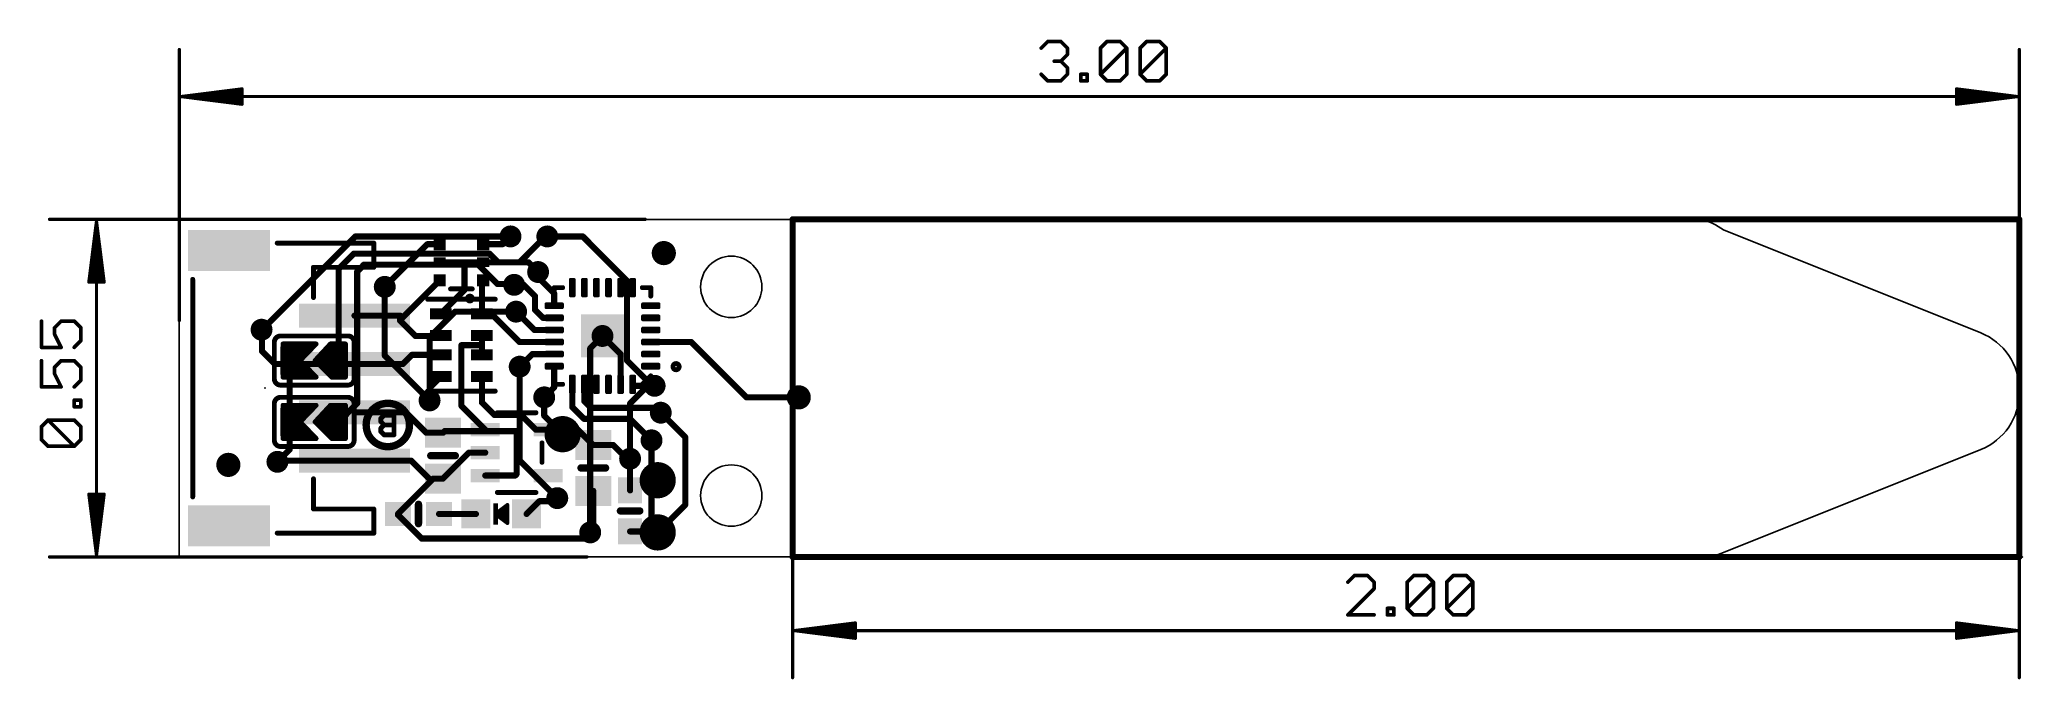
# Model space of a CAD drawing. Extents: x -5.8 to 76.3, y -5.1 to 21.4.
import ezdxf

# ---------------------------------------------------------------- set-up
doc = ezdxf.new("R2010")
doc.units = 0
for name, color, linetype in [('1', 12, 'CONTINUOUS'), ('16', 5, 'CONTINUOUS'), ('18', 110, 'CONTINUOUS'), ('20', 53, 'CONTINUOUS'), ('21', 40, 'CONTINUOUS'), ('22', 6, 'CONTINUOUS'), ('23', 53, 'CONTINUOUS'), ('24', 53, 'CONTINUOUS'), ('47', 253, 'CONTINUOUS')]:
    doc.layers.add(name, color=color, linetype=linetype)

# ---------------------------------------------------------------- blocks, each defined once
blk = doc.blocks.new('RECT')
blk.add_solid([(-0.5, -0.5), (0.5, -0.5), (-0.5, 0.5), (0.5, 0.5)])
blk = doc.blocks.new('PIE')
at = {"const_width": 0.5}
blk.add_lwpolyline([(0, -0.25, 1), (0, 0.25, 1), (0, -0.25)], format="xyb", dxfattribs=at)
blk = doc.blocks.new('RECT128000X44800R50')
at = {"const_width": 0.07}
blk.add_lwpolyline([(0.365, -0.07), (0.365, 0.07, 0.4142), (0.33, 0.105), (-0.33, 0.105, 0.4142), (-0.365, 0.07), (-0.365, -0.07, 0.4142), (-0.33, -0.105), (0.33, -0.105, 0.4142)], format="xyb", close=True, dxfattribs=at)
blk.add_solid([(-0.3475, -0.0875), (0.3475, -0.0875), (-0.3475, 0.0875), (0.3475, 0.0875)])
blk = doc.blocks.new('RECT121920X243840R50')
at = {"const_width": 0.1905}
blk.add_lwpolyline([(0.2858, -0.5715), (0.2858, 0.5715, 0.4142), (0.1905, 0.6668), (-0.1905, 0.6668, 0.4142), (-0.2858, 0.5715), (-0.2858, -0.5715, 0.4142), (-0.1905, -0.6668), (0.1905, -0.6668, 0.4142)], format="xyb", close=True, dxfattribs=at)
blk.add_solid([(-0.2159, -0.5969), (0.2159, -0.5969), (-0.2159, 0.5969), (0.2159, 0.5969)])
blk = doc.blocks.new('ROUNDV')
at = {"const_width": 0.5}
blk.add_lwpolyline([(0, -0.25, 1), (0, 0.25, 1), (0, -0.25)], format="xyb", dxfattribs=at)

msp = doc.modelspace()

# ---------------------------------------------------------------- linework, layer by layer
at = {"layer": '1', "const_width": 0.254}
for points in [[(25.4, 13.97), (76.2, 13.97)], [(25.4, 0), (25.4, 13.97)], [(76.2, 13.97), (76.2, 0)], [(13.716, 13.2628), (13.3952, 12.942)], [(14.097, 12.192), (15.1678, 13.2628)], [(15.24, 13.2628), (15.1678, 13.2628)], [(10.275, 12.942), (8.509, 11.176)], [(10.784, 12.942), (10.275, 12.942)], [(11.811, 12.192), (10.784, 12.192)], [(11.811, 11.049), (11.811, 12.192)], [(11.811, 12.192), (12.584, 12.192)], [(12.584, 12.942), (13.3952, 12.942)], [(12.584, 12.192), (14.097, 12.192)], [(10.784, 11.442), (9.2, 9.858)], [(12.584, 11.442), (12.534, 11.392)], [(12.534, 11.392), (12.534, 10.063)], [(14.859, 11.569), (14.859, 11.7896)], [(15.526, 10.902), (14.859, 11.569)], [(10.834, 10.072), (11.811, 11.049)], [(14.2668, 11.2602), (13.8668, 11.2602)], [(14.732, 10.795), (14.2668, 11.2602)], [(14.732, 10.222), (14.732, 10.795)], [(15.526, 10.394), (15.526, 10.902)], [(9.144, 9.985), (7.256, 9.985)], [(9.144, 9.858), (9.144, 9.985)], [(9.2, 9.858), (9.144, 9.858)], [(9.144, 9.779), (9.144, 9.858)], [(9.779, 9.144), (9.144, 9.779)], [(10.834, 10.063), (10.834, 10.072)], [(12.924, 10.063), (12.534, 10.063)], [(14.093, 8.894), (12.924, 10.063)], [(14.7052, 9.394), (13.9486, 10.1506)], [(15.06, 9.894), (14.732, 10.222)], [(15.526, 9.894), (15.06, 9.894)], [(3.4076, 9.4027), (3.4253, 9.385)], [(3.4253, 9.385), (3.4253, 8.5137)], [(10.815, 9.144), (9.779, 9.144)], [(10.815, 9.144), (10.834, 9.163)], [(12.534, 9.163), (12.534, 8.763)], [(15.526, 9.394), (14.7052, 9.394)], [(18.276, 8.394), (17.526, 9.144)], [(3.4253, 8.5137), (3.954, 7.985)], [(9.255, 7.985), (9.633, 8.363)], [(9.633, 8.363), (10.834, 8.363)], [(12.534, 8.763), (11.684, 8.763)], [(11.684, 8.763), (11.684, 6.2539)], [(12.534, 8.763), (12.534, 8.363)], [(15.526, 8.894), (14.093, 8.894)], [(14.617, 8.394), (14.097, 7.874)], [(15.526, 8.394), (14.617, 8.394)], [(18.276, 7.144), (18.276, 8.394)], [(19.526, 8.894), (21.205, 8.894)], [(21.205, 8.894), (23.495, 6.604)], [(3.954, 7.985), (7.256, 7.985)], [(7.256, 7.985), (9.255, 7.985)], [(10.834, 7.463), (10.3653, 6.9943)], [(12.534, 7.463), (12.534, 6.389)], [(15.526, 7.894), (15.526, 7.017)], [(10.3653, 6.9943), (10.3653, 6.477)], [(15.526, 7.017), (15.113, 6.604)], [(16.276, 7.144), (16.276, 6.203)], [(16.776, 7.144), (16.776, 6.4436)], [(16.776, 6.4436), (17.0474, 6.1722)], [(18.8374, 7.0826), (18.776, 7.144)], [(19.685, 7.0826), (18.8374, 7.0826)], [(25.654, 6.604), (23.495, 6.604)], [(7.256, 5.985), (9.382, 5.985)], [(9.382, 5.985), (10.226, 5.141)], [(11.684, 6.2539), (12.6699, 5.268)], [(12.534, 6.389), (13.0498, 5.8732)], [(13.0498, 5.8732), (14.1569, 5.8732)], [(14.7621, 5.268), (14.1569, 5.8732)], [(16.276, 6.203), (16.764, 5.715)], [(16.764, 5.715), (18.669, 5.715)], [(17.0474, 6.1722), (19.7358, 6.1722)], [(18.669, 5.715), (19.558, 4.826)], [(19.7358, 6.1722), (19.939, 5.969)], [(10.226, 5.141), (10.922, 5.141)], [(10.922, 5.141), (10.988, 5.207)], [(10.988, 5.207), (12.634, 5.207)], [(12.573, 5.268), (12.6699, 5.268)], [(12.634, 5.207), (12.573, 5.268)], [(12.827, 5.207), (12.634, 5.207)], [(13.97, 5.207), (12.827, 5.207)], [(13.97, 3.429), (13.97, 5.207)], [(14.7621, 5.268), (15.2701, 5.268)], [(15.2701, 5.268), (16.51, 5.268)], [(17.145, 4.633), (16.51, 5.268)], [(19.558, 1.397), (19.558, 4.826)], [(4.064, 3.937), (4.112, 3.985)], [(4.112, 3.985), (7.256, 3.985)], [(7.256, 3.985), (9.604, 3.985)], [(9.604, 3.985), (10.4335, 3.1555)], [(10.922, 3.241), (11.999, 4.318)], [(11.999, 4.318), (12.6699, 4.318)], [(17.973, 4.633), (17.145, 4.633)], [(17.973, 4.633), (18.542, 4.064)], [(18.669, 4.064), (18.542, 4.064)], [(18.669, 2.755), (18.669, 4.064)], [(10.519, 3.241), (10.4335, 3.1555)], [(10.922, 3.241), (10.519, 3.241)], [(12.6699, 3.368), (13.909, 3.368)], [(13.909, 3.368), (13.97, 3.429)], [(10.4335, 3.1555), (9.056, 1.778)], [(15.6533, 2.4344), (15.5263, 2.3074)], [(17.145, 2.733), (17.145, 1.143)], [(9.056, 1.739), (9.056, 1.778)], [(9.056, 1.739), (10.033, 0.762)], [(12.285, 1.778), (10.756, 1.778)], [(14.385, 1.778), (14.9144, 2.3074)], [(15.5263, 2.3074), (14.9144, 2.3074)], [(10.033, 0.762), (16.764, 0.762)], [(16.764, 0.762), (17.018, 1.016)], [(17.145, 1.143), (17.018, 1.016)], [(18.669, 1.055), (19.216, 1.055)], [(19.216, 1.055), (19.558, 1.397)], [(76.2, 0), (25.4, 0)]]:
    msp.add_lwpolyline(points, dxfattribs=at)
at = {"layer": '1', "const_width": 0.127}
for points in [[(25.4, 14.0335, 1), (25.4, 13.9065)], [(25.4635, 13.97, 1), (25.3365, 13.97)], [(76.2635, 13.97, 1), (76.1365, 13.97)], [(76.2, 13.9065, 1), (76.2, 14.0335)], [(13.7609, 13.2179, 1), (13.6711, 13.3077)], [(15.1678, 13.3263, 1), (15.1678, 13.1993)], [(15.2127, 13.2179, 1), (15.1229, 13.3077)], [(15.24, 13.1993, 1), (15.24, 13.3263)], [(10.275, 13.0055, 1), (10.275, 12.8785)], [(10.3199, 12.8971, 1), (10.2301, 12.9869)], [(10.784, 12.2555, 1), (10.784, 12.1285)], [(10.784, 12.8785, 1), (10.784, 13.0055)], [(11.8745, 12.192, 1), (11.7475, 12.192)], [(11.811, 12.2555, 1), (11.811, 12.1285)], [(11.811, 12.1285, 1), (11.811, 12.2555)], [(12.584, 13.0055, 1), (12.584, 12.8785)], [(12.584, 12.2555, 1), (12.584, 12.1285)], [(12.584, 12.1285, 1), (12.584, 12.2555)], [(13.3503, 12.9869, 1), (13.4401, 12.8971)], [(13.3952, 12.8785, 1), (13.3952, 13.0055)], [(14.097, 12.1285, 1), (14.097, 12.2555)], [(10.8289, 11.3971, 1), (10.7391, 11.4869)], [(12.5975, 11.392, 1), (12.4705, 11.392)], [(12.4891, 11.4369, 1), (12.5789, 11.3471)], [(12.6289, 11.3971, 1), (12.5391, 11.4869)], [(14.0521, 12.2369, 1), (14.1419, 12.1471)], [(14.9225, 11.7896, 1), (14.7955, 11.7896)], [(14.9039, 11.6139, 1), (14.8141, 11.5241)], [(14.7955, 11.569, 1), (14.9225, 11.569)], [(8.4641, 11.2209, 1), (8.5539, 11.1311)], [(11.7475, 11.049, 1), (11.8745, 11.049)], [(11.8559, 11.0041, 1), (11.7661, 11.0939)], [(13.8668, 11.3237, 1), (13.8668, 11.1967)], [(14.3117, 11.3051, 1), (14.2219, 11.2153)], [(14.2668, 11.1967, 1), (14.2668, 11.3237)], [(14.7955, 10.795, 1), (14.6685, 10.795)], [(14.6871, 10.7501, 1), (14.7769, 10.8399)], [(15.5895, 10.902, 1), (15.4625, 10.902)], [(15.4811, 10.8571, 1), (15.5709, 10.9469)], [(7.256, 10.0485, 1), (7.256, 9.9215)], [(9.2075, 9.985, 1), (9.0805, 9.985)], [(9.144, 9.9215, 1), (9.144, 9.7945)], [(9.2075, 9.858, 1), (9.0805, 9.858)], [(9.0805, 9.858, 1), (9.2075, 9.858)], [(9.1889, 9.8239, 1), (9.0991, 9.7341)], [(9.1551, 9.9029, 1), (9.2449, 9.8131)], [(9.144, 9.9215, 1), (9.144, 10.0485)], [(9.2, 9.7945, 1), (9.2, 9.9215)], [(10.8975, 10.072, 1), (10.7705, 10.072)], [(10.7891, 10.1169, 1), (10.8789, 10.0271)], [(10.7705, 10.063, 1), (10.8975, 10.063)], [(12.534, 10.1265, 1), (12.534, 9.9995)], [(12.4705, 10.063, 1), (12.5975, 10.063)], [(12.9689, 10.1079, 1), (12.8791, 10.0181)], [(12.924, 9.9995, 1), (12.924, 10.1265)], [(13.9935, 10.1955, 1), (13.9037, 10.1057)], [(14.7769, 10.2669, 1), (14.6871, 10.1771)], [(14.6685, 10.222, 1), (14.7955, 10.222)], [(15.06, 9.9575, 1), (15.06, 9.8305)], [(15.0151, 9.8491, 1), (15.1049, 9.9389)], [(15.4625, 10.394, 1), (15.5895, 10.394)], [(15.526, 9.8305, 1), (15.526, 9.9575)], [(3.4525, 9.4476, 1), (3.3627, 9.3578)], [(3.4888, 9.385, 1), (3.3618, 9.385)], [(3.3804, 9.3401, 1), (3.4702, 9.4299)], [(9.0805, 9.779, 1), (9.2075, 9.779)], [(9.779, 9.2075, 1), (9.779, 9.0805)], [(9.7341, 9.0991, 1), (9.8239, 9.1889)], [(10.7701, 9.1889, 1), (10.8599, 9.0991)], [(10.8789, 9.1181, 1), (10.7891, 9.2079)], [(10.815, 9.0805, 1), (10.815, 9.2075)], [(12.5975, 9.163, 1), (12.4705, 9.163)], [(14.7052, 9.4575, 1), (14.7052, 9.3305)], [(14.6603, 9.3491, 1), (14.7501, 9.4389)], [(15.526, 9.3305, 1), (15.526, 9.4575)], [(17.5709, 9.1889, 1), (17.4811, 9.0991)], [(3.4702, 8.5586, 1), (3.3804, 8.4688)], [(3.3618, 8.5137, 1), (3.4888, 8.5137)], [(9.633, 8.4265, 1), (9.633, 8.2995)], [(9.6779, 8.3181, 1), (9.5881, 8.4079)], [(10.834, 8.2995, 1), (10.834, 8.4265)], [(11.684, 8.8265, 1), (11.684, 8.6995)], [(11.7475, 8.763, 1), (11.6205, 8.763)], [(12.5975, 8.763, 1), (12.4705, 8.763)], [(12.4705, 8.763, 1), (12.5975, 8.763)], [(12.4705, 8.363, 1), (12.5975, 8.363)], [(12.534, 8.6995, 1), (12.534, 8.8265)], [(14.093, 8.9575, 1), (14.093, 8.8305)], [(14.0481, 8.8491, 1), (14.1379, 8.9389)], [(14.617, 8.4575, 1), (14.617, 8.3305)], [(14.6619, 8.3491, 1), (14.5721, 8.4389)], [(15.526, 8.8305, 1), (15.526, 8.9575)], [(15.526, 8.3305, 1), (15.526, 8.4575)], [(18.3395, 8.394, 1), (18.2125, 8.394)], [(18.2311, 8.3491, 1), (18.3209, 8.4389)], [(19.526, 8.9575, 1), (19.526, 8.8305)], [(21.2499, 8.9389, 1), (21.1601, 8.8491)], [(21.205, 8.8305, 1), (21.205, 8.9575)], [(3.954, 8.0485, 1), (3.954, 7.9215)], [(3.9091, 7.9401, 1), (3.9989, 8.0299)], [(7.256, 8.0485, 1), (7.256, 7.9215)], [(7.256, 7.9215, 1), (7.256, 8.0485)], [(9.2101, 8.0299, 1), (9.2999, 7.9401)], [(9.255, 7.9215, 1), (9.255, 8.0485)], [(10.8789, 7.4181, 1), (10.7891, 7.5079)], [(12.5975, 7.463, 1), (12.4705, 7.463)], [(14.0521, 7.9189, 1), (14.1419, 7.8291)], [(15.5895, 7.894, 1), (15.4625, 7.894)], [(10.4288, 6.9943, 1), (10.3018, 6.9943)], [(10.3204, 7.0392, 1), (10.4102, 6.9494)], [(15.0681, 6.6489, 1), (15.1579, 6.5591)], [(15.4625, 7.017, 1), (15.5895, 7.017)], [(15.5709, 6.9721, 1), (15.4811, 7.0619)], [(16.3395, 7.144, 1), (16.2125, 7.144)], [(16.8395, 7.144, 1), (16.7125, 7.144)], [(16.8209, 6.4885, 1), (16.7311, 6.3987)], [(18.2125, 7.144, 1), (18.3395, 7.144)], [(18.8209, 7.1889, 1), (18.7311, 7.0991)], [(18.8374, 7.1461, 1), (18.8374, 7.0191)], [(18.7925, 7.0377, 1), (18.8823, 7.1275)], [(19.685, 7.0191, 1), (19.685, 7.1461)], [(23.495, 6.6675, 1), (23.495, 6.5405)], [(23.4501, 6.5591, 1), (23.5399, 6.6489)], [(25.654, 6.5405, 1), (25.654, 6.6675)], [(7.256, 6.0485, 1), (7.256, 5.9215)], [(9.4269, 6.0299, 1), (9.3371, 5.9401)], [(9.382, 5.9215, 1), (9.382, 6.0485)], [(10.3018, 6.477, 1), (10.4288, 6.477)], [(11.7289, 6.2988, 1), (11.6391, 6.209)], [(11.6205, 6.2539, 1), (11.7475, 6.2539)], [(12.5789, 6.4339, 1), (12.4891, 6.3441)], [(12.4705, 6.389, 1), (12.5975, 6.389)], [(13.0498, 5.9367, 1), (13.0498, 5.8097)], [(13.0049, 5.8283, 1), (13.0947, 5.9181)], [(14.2018, 5.9181, 1), (14.112, 5.8283)], [(14.1569, 5.8097, 1), (14.1569, 5.9367)], [(16.3209, 6.2479, 1), (16.2311, 6.1581)], [(16.2125, 6.203, 1), (16.3395, 6.203)], [(16.764, 5.7785, 1), (16.764, 5.6515)], [(16.7125, 6.4436, 1), (16.8395, 6.4436)], [(16.7191, 5.6701, 1), (16.8089, 5.7599)], [(17.0474, 6.2357, 1), (17.0474, 6.1087)], [(17.0025, 6.1273, 1), (17.0923, 6.2171)], [(18.7139, 5.7599, 1), (18.6241, 5.6701)], [(18.669, 5.6515, 1), (18.669, 5.7785)], [(19.7807, 6.2171, 1), (19.6909, 6.1273)], [(19.7358, 6.1087, 1), (19.7358, 6.2357)], [(19.8941, 5.9241, 1), (19.9839, 6.0139)], [(10.226, 5.2045, 1), (10.226, 5.0775)], [(10.1811, 5.0961, 1), (10.2709, 5.1859)], [(10.8771, 5.1859, 1), (10.9669, 5.0961)], [(10.922, 5.0775, 1), (10.922, 5.2045)], [(10.988, 5.2705, 1), (10.988, 5.1435)], [(11.0329, 5.1621, 1), (10.9431, 5.2519)], [(12.573, 5.3315, 1), (12.573, 5.2045)], [(12.6179, 5.3129, 1), (12.5281, 5.2231)], [(12.634, 5.2705, 1), (12.634, 5.1435)], [(12.5891, 5.1621, 1), (12.6789, 5.2519)], [(12.625, 5.2231, 1), (12.7148, 5.3129)], [(12.634, 5.1435, 1), (12.634, 5.2705)], [(12.6699, 5.2045, 1), (12.6699, 5.3315)], [(12.827, 5.2705, 1), (12.827, 5.1435)], [(12.827, 5.1435, 1), (12.827, 5.2705)], [(14.0335, 5.207, 1), (13.9065, 5.207)], [(13.97, 5.1435, 1), (13.97, 5.2705)], [(14.7621, 5.3315, 1), (14.7621, 5.2045)], [(14.7172, 5.2231, 1), (14.807, 5.3129)], [(15.2701, 5.3315, 1), (15.2701, 5.2045)], [(15.2701, 5.2045, 1), (15.2701, 5.3315)], [(16.5549, 5.3129, 1), (16.4651, 5.2231)], [(16.51, 5.2045, 1), (16.51, 5.3315)], [(19.6215, 4.826, 1), (19.4945, 4.826)], [(19.5131, 4.7811, 1), (19.6029, 4.8709)], [(4.112, 4.0485, 1), (4.112, 3.9215)], [(4.1569, 3.9401, 1), (4.0671, 4.0299)], [(7.256, 4.0485, 1), (7.256, 3.9215)], [(7.256, 3.9215, 1), (7.256, 4.0485)], [(9.6489, 4.0299, 1), (9.5591, 3.9401)], [(9.604, 3.9215, 1), (9.604, 4.0485)], [(11.999, 4.3815, 1), (11.999, 4.2545)], [(12.0439, 4.2731, 1), (11.9541, 4.3629)], [(12.6699, 4.2545, 1), (12.6699, 4.3815)], [(17.145, 4.6965, 1), (17.145, 4.5695)], [(17.1001, 4.5881, 1), (17.1899, 4.6779)], [(18.0179, 4.6779, 1), (17.9281, 4.5881)], [(17.973, 4.5695, 1), (17.973, 4.6965)], [(18.542, 4.1275, 1), (18.542, 4.0005)], [(18.4971, 4.0191, 1), (18.5869, 4.1089)], [(18.7325, 4.064, 1), (18.6055, 4.064)], [(18.669, 4.0005, 1), (18.669, 4.1275)], [(4.0191, 3.9819, 1), (4.1089, 3.8921)], [(10.519, 3.3045, 1), (10.519, 3.1775)], [(10.5639, 3.1961, 1), (10.4741, 3.2859)], [(10.8771, 3.2859, 1), (10.9669, 3.1961)], [(10.922, 3.1775, 1), (10.922, 3.3045)], [(12.6699, 3.4315, 1), (12.6699, 3.3045)], [(13.8641, 3.4129, 1), (13.9539, 3.3231)], [(13.9065, 3.429, 1), (14.0335, 3.429)], [(13.909, 3.3045, 1), (13.909, 3.4315)], [(14.0149, 3.3841, 1), (13.9251, 3.4739)], [(10.3886, 3.2004, 1), (10.4784, 3.1106)], [(10.4784, 3.1106, 1), (10.3886, 3.2004)], [(10.3886, 3.1106, 1), (10.4784, 3.2004)], [(15.6982, 2.3895, 1), (15.6084, 2.4793)], [(17.2085, 2.733, 1), (17.0815, 2.733)], [(18.6055, 2.755, 1), (18.7325, 2.755)], [(9.1195, 1.778, 1), (8.9925, 1.778)], [(9.0111, 1.8229, 1), (9.1009, 1.7331)], [(9.1009, 1.7839, 1), (9.0111, 1.6941)], [(8.9925, 1.739, 1), (9.1195, 1.739)], [(10.756, 1.8415, 1), (10.756, 1.7145)], [(12.285, 1.7145, 1), (12.285, 1.8415)], [(14.3401, 1.8229, 1), (14.4299, 1.7331)], [(14.9144, 2.3709, 1), (14.9144, 2.2439)], [(14.9593, 2.2625, 1), (14.8695, 2.3523)], [(15.4814, 2.3523, 1), (15.5712, 2.2625)], [(15.5263, 2.2439, 1), (15.5263, 2.3709)], [(10.033, 0.8255, 1), (10.033, 0.6985)], [(9.9881, 0.7171, 1), (10.0779, 0.8069)], [(16.7191, 0.8069, 1), (16.8089, 0.7171)], [(16.764, 0.6985, 1), (16.764, 0.8255)], [(16.9731, 1.0609, 1), (17.0629, 0.9711)], [(17.0629, 0.9711, 1), (16.9731, 1.0609)], [(17.0815, 1.143, 1), (17.2085, 1.143)], [(17.1899, 1.0981, 1), (17.1001, 1.1879)], [(18.669, 1.1185, 1), (18.669, 0.9915)], [(19.1711, 1.0999, 1), (19.2609, 1.0101)], [(19.216, 0.9915, 1), (19.216, 1.1185)], [(19.4945, 1.397, 1), (19.6215, 1.397)], [(19.6029, 1.3521, 1), (19.5131, 1.4419)], [(25.4, 0.0635, 1), (25.4, -0.0635)], [(25.3365, 0, 1), (25.4635, 0)], [(76.1365, 0, 1), (76.2635, 0)], [(76.2, -0.0635, 1), (76.2, 0.0635)]]:
    msp.add_lwpolyline(points, format="xyb", dxfattribs=at)
at = {"layer": '16'}
for points, const_width in [([(7.2938, 13.2628), (3.4337, 9.4027)], 0.254), ([(13.716, 13.2628), (7.2938, 13.2628)], 0.254), ([(16.7092, 13.2628), (15.24, 13.2628)], 0.254), ([(16.7092, 13.2628), (18.542, 11.43)], 0.254), ([(6.604, 11.9264), (7.2292, 12.5516)], 0.254), ([(7.2292, 12.5516), (12.8484, 12.5516)], 0.254), ([(12.8484, 12.5516), (13.208, 12.192)], 0.254), ([(13.208, 12.192), (14.4566, 12.192)], 0.254), ([(14.4566, 12.192), (14.859, 11.7896)], 0.254), ([(6.604, 8.128), (6.604, 11.9264)], 0.254), ([(7.366, 11.811), (7.6494, 12.0944)], 0.254), ([(7.366, 6.35), (7.366, 11.811)], 0.254), ([(7.6494, 12.0944), (12.3836, 12.0944)], 0.254), ([(12.3836, 12.0944), (13.1866, 11.2914)], 0.254), ([(18.542, 11.43), (18.542, 8.128)], 0.254), ([(8.509, 11.176), (8.509, 8.3333)], 0.254), ([(13.1866, 11.2914), (13.8356, 11.2914)], 0.254), ([(13.8356, 11.2914), (13.8668, 11.2602)], 0.254), ([(11.4206, 10.1506), (10.3653, 9.0953)], 0.254), ([(13.9486, 10.1506), (11.4206, 10.1506)], 0.254), ([(3.4337, 9.4027), (3.4076, 9.4027)], 0.254), ([(10.3653, 9.0953), (10.3653, 6.477)], 0.254), ([(17.526, 9.144), (17.018, 8.636)], 0.254), ([(4.295, 7.4414), (4.295, 8.8146)], 0.2032), ([(4.295, 8.8146), (5.665, 8.8146)], 0.2032), ([(4.295, 8.7376), (5.5909, 8.7376)], 0.2032), ([(4.295, 8.5344), (5.3952, 8.5344)], 0.2032), ([(4.295, 8.3312), (5.1995, 8.3312)], 0.2032), ([(4.295, 8.128), (5.0038, 8.128)], 0.2032), ([(4.572, 8.128), (4.572, 5.588)], 0.254), ([(5.665, 8.8146), (5.0038, 8.128)], 0.2032), ([(5.0038, 8.128), (5.665, 7.4414)], 0.2032), ([(6.2595, 8.8146), (5.6229, 8.128)], 0.2032), ([(5.6229, 8.128), (6.3095, 7.4414)], 0.2032), ([(5.6229, 8.128), (6.881, 8.128)], 0.2032), ([(5.8113, 8.3312), (6.881, 8.3312)], 0.2032), ([(5.9997, 8.5344), (6.881, 8.5344)], 0.2032), ([(6.1881, 8.7376), (6.881, 8.7376)], 0.2032), ([(6.881, 8.8146), (6.2595, 8.8146)], 0.2032), ([(6.881, 7.4414), (6.881, 8.8146)], 0.2032), ([(8.509, 8.3333), (10.3653, 6.477)], 0.254), ([(17.018, 8.636), (17.018, 1.016)], 0.254), ([(18.542, 8.128), (19.685, 6.985)], 0.254), ([(4.295, 7.9248), (5.1995, 7.9248)], 0.2032), ([(4.295, 7.7216), (5.3952, 7.7216)], 0.2032), ([(4.295, 7.5184), (5.5908, 7.5184)], 0.2032), ([(5.665, 7.4414), (4.295, 7.4414)], 0.2032), ([(5.8261, 7.9248), (6.881, 7.9248)], 0.2032), ([(6.0293, 7.7216), (6.881, 7.7216)], 0.2032), ([(6.2325, 7.5184), (6.881, 7.5184)], 0.2032), ([(6.3095, 7.4414), (6.881, 7.4414)], 0.2032), ([(14.097, 7.874), (14.097, 3.9907)], 0.254), ([(15.113, 6.604), (15.113, 5.842)], 0.254), ([(19.304, 6.985), (18.669, 6.35)], 0.254), ([(19.304, 6.985), (19.685, 6.985)], 0.254), ([(19.685, 7.0826), (19.685, 6.985)], 0.254), ([(4.295, 4.9014), (4.295, 6.2746)], 0.2032), ([(4.295, 6.2746), (5.665, 6.2746)], 0.2032), ([(4.295, 6.096), (5.493, 6.096)], 0.2032), ([(4.295, 5.8928), (5.2973, 5.8928)], 0.2032), ([(4.295, 5.6896), (5.1016, 5.6896)], 0.2032), ([(5.665, 6.2746), (5.0038, 5.588)], 0.2032), ([(6.2595, 6.2746), (5.6229, 5.588)], 0.2032), ([(5.7171, 5.6896), (6.881, 5.6896)], 0.2032), ([(5.9055, 5.8928), (6.881, 5.8928)], 0.2032), ([(6.0939, 6.096), (6.881, 6.096)], 0.2032), ([(6.881, 6.2746), (6.2595, 6.2746)], 0.2032), ([(6.604, 5.588), (7.366, 6.35)], 0.254), ([(6.881, 4.9014), (6.881, 6.2746)], 0.2032), ([(15.875, 5.08), (15.113, 5.842)], 0.254), ([(18.669, 6.35), (18.669, 4.064)], 0.254), ([(20.955, 4.953), (19.939, 5.969)], 0.254), ([(4.295, 5.4864), (5.1016, 5.4864)], 0.2032), ([(4.295, 5.2832), (5.2973, 5.2832)], 0.2032), ([(4.295, 5.08), (5.493, 5.08)], 0.2032), ([(5.665, 4.9014), (4.295, 4.9014)], 0.2032), ([(4.572, 5.588), (4.572, 4.445)], 0.254), ([(5.0038, 5.588), (5.665, 4.9014)], 0.2032), ([(5.6229, 5.588), (6.3095, 4.9014)], 0.2032), ([(5.7245, 5.4864), (6.881, 5.4864)], 0.2032), ([(5.9277, 5.2832), (6.881, 5.2832)], 0.2032), ([(6.1309, 5.08), (6.881, 5.08)], 0.2032), ([(6.3095, 4.9014), (6.881, 4.9014)], 0.2032), ([(19.558, 4.826), (19.558, 3.429)], 0.254), ([(20.955, 2.159), (20.955, 4.953)], 0.254), ([(4.572, 4.445), (4.064, 3.937)], 0.254), ([(15.6533, 2.4344), (14.097, 3.9907)], 0.254), ([(19.812, 3.175), (19.558, 3.429)], 0.254), ([(19.812, 1.016), (20.955, 2.159)], 0.254)]:
    msp.add_lwpolyline(points, dxfattribs=dict(at, const_width=const_width))
for points, const_width in [([(7.2938, 13.3263, 1), (7.2938, 13.1993)], 0.127), ([(7.3387, 13.2179, 1), (7.2489, 13.3077)], 0.127), ([(13.716, 13.1993, 1), (13.716, 13.3263)], 0.127), ([(15.24, 13.3263, 1), (15.24, 13.1993)], 0.127), ([(16.7541, 13.3077, 1), (16.6643, 13.2179)], 0.127), ([(16.7092, 13.1993, 1), (16.7092, 13.3263)], 0.127), ([(7.2292, 12.6151, 1), (7.2292, 12.4881)], 0.127), ([(7.2741, 12.5067, 1), (7.1843, 12.5965)], 0.127), ([(12.8933, 12.5965, 1), (12.8035, 12.5067)], 0.127), ([(12.8484, 12.4881, 1), (12.8484, 12.6151)], 0.127), ([(13.208, 12.2555, 1), (13.208, 12.1285)], 0.127), ([(14.5015, 12.2369, 1), (14.4117, 12.1471)], 0.127), ([(14.4566, 12.1285, 1), (14.4566, 12.2555)], 0.127), ([(6.6675, 11.9264, 1), (6.5405, 11.9264)], 0.127), ([(6.5591, 11.9713, 1), (6.6489, 11.8815)], 0.127), ([(7.4295, 11.811, 1), (7.3025, 11.811)], 0.127), ([(7.3211, 11.8559, 1), (7.4109, 11.7661)], 0.127), ([(7.6494, 12.1579, 1), (7.6494, 12.0309)], 0.127), ([(7.6943, 12.0495, 1), (7.6045, 12.1393)], 0.127), ([(12.4285, 12.1393, 1), (12.3387, 12.0495)], 0.127), ([(12.3836, 12.0309, 1), (12.3836, 12.1579)], 0.127), ([(13.1631, 12.1471, 1), (13.2529, 12.2369)], 0.127), ([(14.8141, 11.7447, 1), (14.9039, 11.8345)], 0.127), ([(18.6055, 11.43, 1), (18.4785, 11.43)], 0.127), ([(18.4971, 11.3851, 1), (18.5869, 11.4749)], 0.127), ([(8.5725, 11.176, 1), (8.4455, 11.176)], 0.127), ([(13.1866, 11.3549, 1), (13.1866, 11.2279)], 0.127), ([(13.1417, 11.2465, 1), (13.2315, 11.3363)], 0.127), ([(13.8805, 11.3363, 1), (13.7907, 11.2465)], 0.127), ([(13.8219, 11.2153, 1), (13.9117, 11.3051)], 0.127), ([(13.8356, 11.2279, 1), (13.8356, 11.3549)], 0.127), ([(11.4206, 10.2141, 1), (11.4206, 10.0871)], 0.127), ([(11.4655, 10.1057, 1), (11.3757, 10.1955)], 0.127), ([(13.9486, 10.0871, 1), (13.9486, 10.2141)], 0.127), ([(3.4076, 9.4662, 1), (3.4076, 9.3392)], 0.127), ([(3.3888, 9.4476, 1), (3.4786, 9.3578)], 0.127), ([(3.4337, 9.3392, 1), (3.4337, 9.4662)], 0.127), ([(10.4288, 9.0953, 1), (10.3018, 9.0953)], 0.127), ([(10.3204, 9.1402, 1), (10.4102, 9.0504)], 0.127), ([(17.5709, 9.0991, 1), (17.4811, 9.1889)], 0.127), ([(4.3458, 8.8146, 1), (4.2442, 8.8146)], 0.1016), ([(4.295, 8.8654, 1), (4.295, 8.7638)], 0.1016), ([(4.295, 8.7884, 1), (4.295, 8.6868)], 0.1016), ([(4.295, 8.5852, 1), (4.295, 8.4836)], 0.1016), ([(4.295, 8.382, 1), (4.295, 8.2804)], 0.1016), ([(4.295, 8.1788, 1), (4.295, 8.0772)], 0.1016), ([(4.6355, 8.128, 1), (4.5085, 8.128)], 0.127), ([(5.0404, 8.1632, 1), (4.9672, 8.0928)], 0.1016), ([(4.9672, 8.1632, 1), (5.0404, 8.0928)], 0.1016), ([(5.0038, 8.0772, 1), (5.0038, 8.1788)], 0.1016), ([(5.1995, 8.2804, 1), (5.1995, 8.382)], 0.1016), ([(5.3952, 8.4836, 1), (5.3952, 8.5852)], 0.1016), ([(5.6588, 8.1639, 1), (5.587, 8.0921)], 0.1016), ([(5.6229, 8.1788, 1), (5.6229, 8.0772)], 0.1016), ([(5.5856, 8.1625, 1), (5.6602, 8.0935)], 0.1016), ([(5.5909, 8.6868, 1), (5.5909, 8.7884)], 0.1016), ([(5.7016, 8.7794, 1), (5.6284, 8.8498)], 0.1016), ([(5.665, 8.7638, 1), (5.665, 8.8654)], 0.1016), ([(5.8113, 8.382, 1), (5.8113, 8.2804)], 0.1016), ([(5.9997, 8.5852, 1), (5.9997, 8.4836)], 0.1016), ([(6.1881, 8.7884, 1), (6.1881, 8.6868)], 0.1016), ([(6.2595, 8.8654, 1), (6.2595, 8.7638)], 0.1016), ([(6.2968, 8.7801, 1), (6.2222, 8.8491)], 0.1016), ([(6.9318, 8.8146, 1), (6.8302, 8.8146)], 0.1016), ([(6.881, 8.7638, 1), (6.881, 8.8654)], 0.1016), ([(6.881, 8.6868, 1), (6.881, 8.7884)], 0.1016), ([(6.881, 8.4836, 1), (6.881, 8.5852)], 0.1016), ([(6.881, 8.2804, 1), (6.881, 8.382)], 0.1016), ([(6.881, 8.0772, 1), (6.881, 8.1788)], 0.1016), ([(8.5539, 8.3782, 1), (8.4641, 8.2884)], 0.127), ([(8.4455, 8.3333, 1), (8.5725, 8.3333)], 0.127), ([(17.0815, 8.636, 1), (16.9545, 8.636)], 0.127), ([(16.9731, 8.6809, 1), (17.0629, 8.5911)], 0.127), ([(18.5869, 8.1729, 1), (18.4971, 8.0831)], 0.127), ([(4.295, 7.9756, 1), (4.295, 7.874)], 0.1016), ([(4.295, 7.7724, 1), (4.295, 7.6708)], 0.1016), ([(4.295, 7.5692, 1), (4.295, 7.4676)], 0.1016), ([(4.295, 7.4922, 1), (4.295, 7.3906)], 0.1016), ([(4.2442, 7.4414, 1), (4.3458, 7.4414)], 0.1016), ([(5.1995, 7.874, 1), (5.1995, 7.9756)], 0.1016), ([(5.3952, 7.6708, 1), (5.3952, 7.7724)], 0.1016), ([(5.5908, 7.4676, 1), (5.5908, 7.5692)], 0.1016), ([(5.6284, 7.4062, 1), (5.7016, 7.4766)], 0.1016), ([(5.665, 7.3906, 1), (5.665, 7.4922)], 0.1016), ([(5.8261, 7.9756, 1), (5.8261, 7.874)], 0.1016), ([(6.0293, 7.7724, 1), (6.0293, 7.6708)], 0.1016), ([(6.2325, 7.5692, 1), (6.2325, 7.4676)], 0.1016), ([(6.3095, 7.4922, 1), (6.3095, 7.3906)], 0.1016), ([(6.2736, 7.4055, 1), (6.3454, 7.4773)], 0.1016), ([(6.5405, 8.128, 1), (6.6675, 8.128)], 0.127), ([(6.8302, 7.4414, 1), (6.9318, 7.4414)], 0.1016), ([(6.881, 7.874, 1), (6.881, 7.9756)], 0.1016), ([(6.881, 7.6708, 1), (6.881, 7.7724)], 0.1016), ([(6.881, 7.4676, 1), (6.881, 7.5692)], 0.1016), ([(6.881, 7.3906, 1), (6.881, 7.4922)], 0.1016), ([(14.1605, 7.874, 1), (14.0335, 7.874)], 0.127), ([(18.4785, 8.128, 1), (18.6055, 8.128)], 0.127), ([(10.3204, 6.4321, 1), (10.4102, 6.5219)], 0.127), ([(15.1765, 6.604, 1), (15.0495, 6.604)], 0.127), ([(19.304, 7.0485, 1), (19.304, 6.9215)], 0.127), ([(19.3489, 6.9401, 1), (19.2591, 7.0299)], 0.127), ([(19.7485, 7.0826, 1), (19.6215, 7.0826)], 0.127), ([(19.6215, 6.985, 1), (19.7485, 6.985)], 0.127), ([(19.6401, 6.9401, 1), (19.7299, 7.0299)], 0.127), ([(19.685, 6.9215, 1), (19.685, 7.0485)], 0.127), ([(4.3458, 6.2746, 1), (4.2442, 6.2746)], 0.1016), ([(4.295, 6.3254, 1), (4.295, 6.2238)], 0.1016), ([(4.295, 6.1468, 1), (4.295, 6.0452)], 0.1016), ([(4.295, 5.9436, 1), (4.295, 5.842)], 0.1016), ([(4.295, 5.7404, 1), (4.295, 5.6388)], 0.1016), ([(5.1016, 5.6388, 1), (5.1016, 5.7404)], 0.1016), ([(5.2973, 5.842, 1), (5.2973, 5.9436)], 0.1016), ([(5.493, 6.0452, 1), (5.493, 6.1468)], 0.1016), ([(5.7016, 6.2394, 1), (5.6284, 6.3098)], 0.1016), ([(5.665, 6.2238, 1), (5.665, 6.3254)], 0.1016), ([(5.7171, 5.7404, 1), (5.7171, 5.6388)], 0.1016), ([(5.9055, 5.9436, 1), (5.9055, 5.842)], 0.1016), ([(6.0939, 6.1468, 1), (6.0939, 6.0452)], 0.1016), ([(6.2595, 6.3254, 1), (6.2595, 6.2238)], 0.1016), ([(6.2968, 6.2401, 1), (6.2222, 6.3091)], 0.1016), ([(6.9318, 6.2746, 1), (6.8302, 6.2746)], 0.1016), ([(6.881, 6.2238, 1), (6.881, 6.3254)], 0.1016), ([(6.881, 6.0452, 1), (6.881, 6.1468)], 0.1016), ([(6.881, 5.842, 1), (6.881, 5.9436)], 0.1016), ([(6.881, 5.6388, 1), (6.881, 5.7404)], 0.1016), ([(7.3025, 6.35, 1), (7.4295, 6.35)], 0.127), ([(7.4109, 6.3051, 1), (7.3211, 6.3949)], 0.127), ([(10.3018, 6.477, 1), (10.4288, 6.477)], 0.127), ([(15.1579, 5.8869, 1), (15.0681, 5.7971)], 0.127), ([(15.0495, 5.842, 1), (15.1765, 5.842)], 0.127), ([(18.7325, 6.35, 1), (18.6055, 6.35)], 0.127), ([(18.6241, 6.3949, 1), (18.7139, 6.3051)], 0.127), ([(19.9839, 6.0139, 1), (19.8941, 5.9241)], 0.127), ([(4.295, 5.5372, 1), (4.295, 5.4356)], 0.1016), ([(4.295, 5.334, 1), (4.295, 5.2324)], 0.1016), ([(4.295, 5.1308, 1), (4.295, 5.0292)], 0.1016), ([(4.295, 4.9522, 1), (4.295, 4.8506)], 0.1016), ([(4.2442, 4.9014, 1), (4.3458, 4.9014)], 0.1016), ([(4.6355, 5.588, 1), (4.5085, 5.588)], 0.127), ([(4.5085, 5.588, 1), (4.6355, 5.588)], 0.127), ([(5.0404, 5.6232, 1), (4.9672, 5.5528)], 0.1016), ([(4.9672, 5.6232, 1), (5.0404, 5.5528)], 0.1016), ([(5.1016, 5.4356, 1), (5.1016, 5.5372)], 0.1016), ([(5.2973, 5.2324, 1), (5.2973, 5.334)], 0.1016), ([(5.493, 5.0292, 1), (5.493, 5.1308)], 0.1016), ([(5.6588, 5.6239, 1), (5.587, 5.5521)], 0.1016), ([(5.5856, 5.6225, 1), (5.6602, 5.5535)], 0.1016), ([(5.6284, 4.8662, 1), (5.7016, 4.9366)], 0.1016), ([(5.665, 4.8506, 1), (5.665, 4.9522)], 0.1016), ([(5.7245, 5.5372, 1), (5.7245, 5.4356)], 0.1016), ([(5.9277, 5.334, 1), (5.9277, 5.2324)], 0.1016), ([(6.1309, 5.1308, 1), (6.1309, 5.0292)], 0.1016), ([(6.3095, 4.9522, 1), (6.3095, 4.8506)], 0.1016), ([(6.2736, 4.8655, 1), (6.3454, 4.9373)], 0.1016), ([(6.5591, 5.6329, 1), (6.6489, 5.5431)], 0.127), ([(6.8302, 4.9014, 1), (6.9318, 4.9014)], 0.1016), ([(6.881, 5.4356, 1), (6.881, 5.5372)], 0.1016), ([(6.881, 5.2324, 1), (6.881, 5.334)], 0.1016), ([(6.881, 5.0292, 1), (6.881, 5.1308)], 0.1016), ([(6.881, 4.8506, 1), (6.881, 4.9522)], 0.1016), ([(15.8301, 5.0351, 1), (15.9199, 5.1249)], 0.127), ([(19.6215, 4.826, 1), (19.4945, 4.826)], 0.127), ([(21.0185, 4.953, 1), (20.8915, 4.953)], 0.127), ([(20.9101, 4.9081, 1), (20.9999, 4.9979)], 0.127), ([(4.5085, 4.445, 1), (4.6355, 4.445)], 0.127), ([(4.6169, 4.4001, 1), (4.5271, 4.4899)], 0.127), ([(14.1419, 4.0356, 1), (14.0521, 3.9458)], 0.127), ([(18.6055, 4.064, 1), (18.7325, 4.064)], 0.127), ([(4.0191, 3.9819, 1), (4.1089, 3.8921)], 0.127), ([(14.0335, 3.9907, 1), (14.1605, 3.9907)], 0.127), ([(19.6029, 3.4739, 1), (19.5131, 3.3841)], 0.127), ([(19.4945, 3.429, 1), (19.6215, 3.429)], 0.127), ([(15.6084, 2.3895, 1), (15.6982, 2.4793)], 0.127), ([(19.7671, 3.1301, 1), (19.8569, 3.2199)], 0.127), ([(20.8915, 2.159, 1), (21.0185, 2.159)], 0.127), ([(20.9999, 2.1141, 1), (20.9101, 2.2039)], 0.127), ([(16.9545, 1.016, 1), (17.0815, 1.016)], 0.127), ([(19.7671, 1.0609, 1), (19.8569, 0.9711)], 0.127)]:
    msp.add_lwpolyline(points, format="xyb", dxfattribs=dict(at, const_width=const_width))
at = {"layer": '20'}
for p, q in [((0, 13.97), (0, 0)), ((63.0108, 13.97), (0, 13.97)), ((74.6033, 9.2747), (63.9542, 13.5343)), ((76.2, 6.7997), (76.2, 6.9163)), ((63.9542, 0.1817), (74.6033, 4.4413)), ((0, 0), (63.0108, 0))]:
    msp.add_line(p, q, dxfattribs=at)
for centre in [(22.86, 11.176), (22.86, 2.54)]:
    msp.add_circle(centre, 1.27, dxfattribs=at)
for centre, radius, start, end in [((62.3514, 11.303), 2.7473, 54.3099, 76.1113), ((73.66, 6.9163), 2.54, 360, 68.1986), ((73.66, 6.7997), 2.54, 291.8014, 0), ((63.0108, 2.54), 2.54, 270, 291.8014)]:
    msp.add_arc(centre, radius, start, end, dxfattribs=at)
at = {"layer": '21'}
for points, const_width in [([(11.234, 13.292), (12.134, 13.292)], 0.2032), ([(8.056, 12.985), (4.056, 12.985)], 0.2032), ([(8.056, 11.985), (8.056, 12.985)], 0.2032), ([(0.556, 2.485), (0.556, 11.485)], 0.2032), ([(5.556, 10.735), (5.556, 11.985)], 0.2032), ([(5.556, 11.985), (8.056, 11.985)], 0.2032), ([(10.284, 10.663), (13.084, 10.663)], 0.2032), ([(11.234, 11.092), (12.134, 11.092)], 0.2032), ([(15.876, 11.144), (15.526, 11.144)], 0.2032), ([(15.526, 10.794), (15.526, 11.144)], 0.2032), ([(19.176, 11.144), (19.526, 11.144)], 0.2032), ([(19.526, 11.144), (19.526, 10.794)], 0.2032), ([(15.526, 7.494), (15.526, 7.144)], 0.2032), ([(19.176, 7.144), (19.526, 7.494)], 0.2032), ([(13.084, 6.863), (10.284, 6.863)], 0.2032), ([(15.526, 7.144), (15.876, 7.144)], 0.2032), ([(14.77, 5.968), (13.17, 5.968)], 0.2032), ([(11.43, 4.191), (10.414, 4.191)], 0.3048), ([(15.02, 4.718), (15.02, 3.918)], 0.2032), ([(5.556, 1.985), (5.556, 3.235)], 0.2032), ([(17.653, 3.683), (16.637, 3.683)], 0.3048), ([(14.77, 2.668), (13.17, 2.668)], 0.2032), ([(8.056, 1.985), (5.556, 1.985)], 0.2032), ([(8.056, 0.985), (8.056, 1.985)], 0.2032), ([(9.906, 2.178), (9.906, 1.378)], 0.3048), ([(13.589, 2.159), (13.081, 1.778)], 0.1524), ([(13.081, 1.778), (13.589, 1.397)], 0.1524), ([(13.1487, 1.8288), (13.589, 1.8288)], 0.1524), ([(13.2165, 1.6764), (13.589, 1.6764)], 0.1524), ([(13.3519, 1.9812), (13.589, 1.9812)], 0.1524), ([(13.5551, 2.1336), (13.589, 2.1336)], 0.1524), ([(13.589, 1.397), (13.589, 2.159)], 0.1524), ([(18.269, 1.905), (19.069, 1.905)], 0.3048), ([(4.056, 0.985), (8.056, 0.985)], 0.2032), ([(13.4197, 1.524), (13.589, 1.524)], 0.1524)]:
    msp.add_lwpolyline(points, dxfattribs=dict(at, const_width=const_width))
for points, const_width in [([(11.234, 13.3428, 1), (11.234, 13.2412)], 0.1016), ([(12.134, 13.2412, 1), (12.134, 13.3428)], 0.1016), ([(4.056, 13.0358, 1), (4.056, 12.9342)], 0.1016), ([(8.1068, 12.985, 1), (8.0052, 12.985)], 0.1016), ([(8.056, 12.9342, 1), (8.056, 13.0358)], 0.1016), ([(0.6068, 11.485, 1), (0.5052, 11.485)], 0.1016), ([(5.6068, 11.985, 1), (5.5052, 11.985)], 0.1016), ([(5.556, 12.0358, 1), (5.556, 11.9342)], 0.1016), ([(8.0052, 11.985, 1), (8.1068, 11.985)], 0.1016), ([(8.056, 11.9342, 1), (8.056, 12.0358)], 0.1016), ([(5.5052, 10.735, 1), (5.6068, 10.735)], 0.1016), ([(10.284, 10.7138, 1), (10.284, 10.6122)], 0.1016), ([(11.234, 11.1428, 1), (11.234, 11.0412)], 0.1016), ([(12.034, 10.592, 1), (12.034, 10.792, 1), (12.034, 10.592)], 0.2032), ([(12.134, 11.0412, 1), (12.134, 11.1428)], 0.1016), ([(13.084, 10.6122, 1), (13.084, 10.7138)], 0.1016), ([(15.526, 11.1948, 1), (15.526, 11.0932)], 0.1016), ([(15.5768, 11.144, 1), (15.4752, 11.144)], 0.1016), ([(15.4752, 10.794, 1), (15.5768, 10.794)], 0.1016), ([(15.876, 11.0932, 1), (15.876, 11.1948)], 0.1016), ([(19.176, 11.1948, 1), (19.176, 11.0932)], 0.1016), ([(19.5768, 11.144, 1), (19.4752, 11.144)], 0.1016), ([(19.4752, 10.794, 1), (19.5768, 10.794)], 0.1016), ([(19.526, 11.0932, 1), (19.526, 11.1948)], 0.1016), ([(15.5768, 7.494, 1), (15.4752, 7.494)], 0.1016), ([(19.5619, 7.4581, 1), (19.4901, 7.5299)], 0.1016), ([(20.574, 7.747, 1), (20.574, 8.001, 1), (20.574, 7.747)], 0.2032), ([(10.284, 6.9138, 1), (10.284, 6.8122)], 0.1016), ([(13.084, 6.8122, 1), (13.084, 6.9138)], 0.1016), ([(15.526, 7.1948, 1), (15.526, 7.0932)], 0.1016), ([(15.4752, 7.144, 1), (15.5768, 7.144)], 0.1016), ([(15.876, 7.0932, 1), (15.876, 7.1948)], 0.1016), ([(19.1401, 7.1799, 1), (19.2119, 7.1081)], 0.1016), ([(13.17, 6.0188, 1), (13.17, 5.9172)], 0.1016), ([(14.77, 5.9172, 1), (14.77, 6.0188)], 0.1016), ([(10.414, 4.2672, 1), (10.414, 4.1148)], 0.1524), ([(11.43, 4.1148, 1), (11.43, 4.2672)], 0.1524), ([(15.0708, 4.718, 1), (14.9692, 4.718)], 0.1016), ([(5.6068, 3.235, 1), (5.5052, 3.235)], 0.1016), ([(14.9692, 3.918, 1), (15.0708, 3.918)], 0.1016), ([(16.637, 3.7592, 1), (16.637, 3.6068)], 0.1524), ([(17.653, 3.6068, 1), (17.653, 3.7592)], 0.1524), ([(0.5052, 2.485, 1), (0.6068, 2.485)], 0.1016), ([(13.17, 2.7188, 1), (13.17, 2.6172)], 0.1016), ([(14.77, 2.6172, 1), (14.77, 2.7188)], 0.1016), ([(5.556, 2.0358, 1), (5.556, 1.9342)], 0.1016), ([(5.5052, 1.985, 1), (5.6068, 1.985)], 0.1016), ([(8.1068, 1.985, 1), (8.0052, 1.985)], 0.1016), ([(8.056, 1.9342, 1), (8.056, 2.0358)], 0.1016), ([(9.9822, 2.178, 1), (9.8298, 2.178)], 0.1524), ([(13.1039, 1.8085, 1), (13.0581, 1.7475)], 0.0762), ([(13.0581, 1.8085, 1), (13.1039, 1.7475)], 0.0762), ([(13.1487, 1.8669, 1), (13.1487, 1.7907)], 0.0762), ([(13.2165, 1.7145, 1), (13.2165, 1.6383)], 0.0762), ([(13.3519, 2.0193, 1), (13.3519, 1.9431)], 0.0762), ([(13.5551, 2.1717, 1), (13.5551, 2.0955)], 0.0762), ([(13.6271, 2.159, 1), (13.5509, 2.159)], 0.0762), ([(13.6119, 2.1285, 1), (13.5661, 2.1895)], 0.0762), ([(13.589, 2.0955, 1), (13.589, 2.1717)], 0.0762), ([(13.589, 1.9431, 1), (13.589, 2.0193)], 0.0762), ([(13.589, 1.7907, 1), (13.589, 1.8669)], 0.0762), ([(13.589, 1.6383, 1), (13.589, 1.7145)], 0.0762), ([(18.269, 1.9812, 1), (18.269, 1.8288)], 0.1524), ([(19.069, 1.8288, 1), (19.069, 1.9812)], 0.1524), ([(4.056, 1.0358, 1), (4.056, 0.9342)], 0.1016), ([(8.0052, 0.985, 1), (8.1068, 0.985)], 0.1016), ([(8.056, 0.9342, 1), (8.056, 1.0358)], 0.1016), ([(9.8298, 1.378, 1), (9.9822, 1.378)], 0.1524), ([(13.4197, 1.5621, 1), (13.4197, 1.4859)], 0.0762), ([(13.5509, 1.397, 1), (13.6271, 1.397)], 0.0762), ([(13.5661, 1.3665, 1), (13.6119, 1.4275)], 0.0762), ([(13.589, 1.4859, 1), (13.589, 1.5621)], 0.0762)]:
    msp.add_lwpolyline(points, format="xyb", dxfattribs=dict(at, const_width=const_width))
at = {"layer": '22'}
for points, const_width in [([(4.191, 9.144, 0.4142), (3.937, 8.89)], 0.2032), ([(4.191, 9.1948, 1), (4.191, 9.0932)], 0.1016), ([(4.191, 9.0932, 1), (4.191, 9.1948)], 0.1016), ([(7.239, 8.89, 0.4142), (6.985, 9.144)], 0.2032), ([(6.985, 9.1948, 1), (6.985, 9.0932)], 0.1016), ([(6.985, 9.0932, 1), (6.985, 9.1948)], 0.1016), ([(3.9878, 8.89, 1), (3.8862, 8.89)], 0.1016), ([(3.8862, 8.89, 1), (3.9878, 8.89)], 0.1016), ([(7.2898, 8.89, 1), (7.1882, 8.89)], 0.1016), ([(7.1882, 8.89, 1), (7.2898, 8.89)], 0.1016), ([(3.937, 7.366, 0.4142), (4.191, 7.112)], 0.2032), ([(3.9878, 7.366, 1), (3.8862, 7.366)], 0.1016), ([(3.8862, 7.366, 1), (3.9878, 7.366)], 0.1016), ([(6.985, 7.112, 0.4142), (7.239, 7.366)], 0.2032), ([(7.2898, 7.366, 1), (7.1882, 7.366)], 0.1016), ([(7.1882, 7.366, 1), (7.2898, 7.366)], 0.1016), ([(4.191, 6.604, 0.4142), (3.937, 6.35)], 0.2032), ([(4.191, 7.1628, 1), (4.191, 7.0612)], 0.1016), ([(4.191, 6.6548, 1), (4.191, 6.5532)], 0.1016), ([(4.191, 7.0612, 1), (4.191, 7.1628)], 0.1016), ([(4.191, 6.5532, 1), (4.191, 6.6548)], 0.1016), ([(6.985, 7.1628, 1), (6.985, 7.0612)], 0.1016), ([(7.239, 6.35, 0.4142), (6.985, 6.604)], 0.2032), ([(6.985, 6.6548, 1), (6.985, 6.5532)], 0.1016), ([(6.985, 7.0612, 1), (6.985, 7.1628)], 0.1016), ([(6.985, 6.5532, 1), (6.985, 6.6548)], 0.1016), ([(3.9878, 6.35, 1), (3.8862, 6.35)], 0.1016), ([(3.8862, 6.35, 1), (3.9878, 6.35)], 0.1016), ([(7.2898, 6.35, 1), (7.1882, 6.35)], 0.1016), ([(7.1882, 6.35, 1), (7.2898, 6.35)], 0.1016), ([(8.636, 4.563, 1), (8.636, 6.359, 1), (8.636, 4.563)], 0.3048), ([(8.3985, 5.7325, 1), (8.2969, 5.7325)], 0.1016), ([(8.3118, 5.7684, 1), (8.3836, 5.6966)], 0.1016), ([(8.4833, 5.9189, 1), (8.4833, 5.8173)], 0.1016), ([(8.5192, 5.8322, 1), (8.4473, 5.904)], 0.1016), ([(8.9408, 5.8681, 1), (8.8392, 5.8681)], 0.1016), ([(8.89, 5.8173, 1), (8.89, 5.9189)], 0.1016), ([(3.937, 4.826, 0.4142), (4.191, 4.572)], 0.2032), ([(3.9878, 4.826, 1), (3.8862, 4.826)], 0.1016), ([(6.985, 4.572, 0.4142), (7.239, 4.826)], 0.2032), ([(7.2898, 4.826, 1), (7.1882, 4.826)], 0.1016), ([(8.3836, 5.6328, 1), (8.3118, 5.561)], 0.1016), ([(8.2969, 5.5969, 1), (8.3985, 5.5969)], 0.1016), ([(8.3985, 5.3258, 1), (8.2969, 5.3258)], 0.1016), ([(8.3118, 5.3617, 1), (8.3836, 5.2898)], 0.1016), ([(8.3836, 5.2261, 1), (8.3118, 5.1543)], 0.1016), ([(8.2969, 5.1902, 1), (8.3985, 5.1902)], 0.1016), ([(8.4833, 5.5121, 1), (8.4833, 5.4105)], 0.1016), ([(8.4833, 5.1054, 1), (8.4833, 5.0038)], 0.1016), ([(8.5192, 5.4254, 1), (8.4473, 5.4973)], 0.1016), ([(8.4473, 5.4254, 1), (8.5192, 5.4973)], 0.1016), ([(8.4473, 5.0187, 1), (8.5192, 5.0905)], 0.1016), ([(8.8392, 5.0546, 1), (8.9408, 5.0546)], 0.1016), ([(8.89, 5.4105, 1), (8.89, 5.5121)], 0.1016), ([(8.89, 5.0038, 1), (8.89, 5.1054)], 0.1016), ([(3.8862, 4.826, 1), (3.9878, 4.826)], 0.1016), ([(4.191, 4.6228, 1), (4.191, 4.5212)], 0.1016), ([(4.191, 4.5212, 1), (4.191, 4.6228)], 0.1016), ([(6.985, 4.6228, 1), (6.985, 4.5212)], 0.1016), ([(6.985, 4.5212, 1), (6.985, 4.6228)], 0.1016), ([(7.1882, 4.826, 1), (7.2898, 4.826)], 0.1016)]:
    msp.add_lwpolyline(points, format="xyb", dxfattribs=dict(at, const_width=const_width))
at = {"layer": '22', "const_width": 0.2032}
for points in [[(6.985, 9.144), (4.191, 9.144)], [(3.937, 7.366), (3.937, 8.89)], [(7.239, 7.366), (7.239, 8.89)], [(4.191, 7.112), (6.985, 7.112)], [(6.985, 6.604), (4.191, 6.604)], [(3.937, 4.826), (3.937, 6.35)], [(7.239, 4.826), (7.239, 6.35)], [(8.4833, 5.8681), (8.3477, 5.7325)], [(8.3477, 5.7325), (8.3477, 5.5969)], [(8.89, 5.8681), (8.4833, 5.8681)], [(8.89, 5.0546), (8.89, 5.8681)], [(8.3477, 5.5969), (8.4833, 5.4613)], [(8.4833, 5.4613), (8.3477, 5.3258)], [(8.3477, 5.3258), (8.3477, 5.1902)], [(8.3477, 5.1902), (8.4833, 5.0546)], [(8.89, 5.4613), (8.4833, 5.4613)], [(8.4833, 5.0546), (8.89, 5.0546)], [(4.191, 4.572), (6.985, 4.572)]]:
    msp.add_lwpolyline(points, dxfattribs=at)
at = {"layer": '23'}
for p in [(20.066, 12.573), (11.684, 12.192), (17.526, 9.144), (11.684, 8.763), (3.556, 6.985), (25.654, 6.604), (10.922, 4.191), (13.97, 4.318), (2.032, 3.81), (17.145, 3.683), (9.906, 1.778), (13.335, 1.778), (18.669, 1.905), (0, 0)]:
    msp.add_point(p, dxfattribs=at)
at = {"layer": '24'}
for p in [(5.588, 8.128), (5.588, 5.588), (8.636, 5.461), (15.875, 5.08), (19.812, 3.175), (19.812, 1.016), (76.327, 0)]:
    msp.add_point(p, dxfattribs=at)
at = {"layer": '47'}
for points, const_width in [([(35.6948, 21.0565), (35.966, 21.3277)], 0.1524), ([(35.966, 21.3277), (36.5083, 21.3277)], 0.1524), ([(36.5083, 21.3277), (36.7795, 21.0565)], 0.1524), ([(38.1505, 21.0565), (38.4217, 21.3277)], 0.1524), ([(38.4217, 21.3277), (38.964, 21.3277)], 0.1524), ([(38.964, 21.3277), (39.2352, 21.0565)], 0.1524), ([(39.7877, 21.0565), (40.0589, 21.3277)], 0.1524), ([(40.0589, 21.3277), (40.6012, 21.3277)], 0.1524), ([(40.6012, 21.3277), (40.8724, 21.0565)], 0.1524), ([(0, 9.779), (0, 21)], 0.13), ([(36.5083, 20.5142), (36.2371, 20.5142)], 0.1524), ([(36.7795, 20.7854), (36.5083, 20.5142)], 0.1524), ([(36.5083, 20.5142), (36.7795, 20.243)], 0.1524), ([(36.7795, 21.0565), (36.7795, 20.7854)], 0.1524), ([(38.1505, 19.9719), (38.1505, 21.0565)], 0.1524), ([(38.1505, 19.9719), (39.2352, 21.0565)], 0.1524), ([(39.2352, 21.0565), (39.2352, 19.9719)], 0.1524), ([(39.7877, 19.9719), (39.7877, 21.0565)], 0.1524), ([(39.7877, 19.9719), (40.8724, 21.0565)], 0.1524), ([(40.8724, 21.0565), (40.8724, 19.9719)], 0.1524), ([(76.2, 6.731), (76.2, 21)], 0.13), ([(35.966, 19.7007), (35.6948, 19.9719)], 0.1524), ([(36.5083, 19.7007), (35.966, 19.7007)], 0.1524), ([(36.7795, 19.9719), (36.5083, 19.7007)], 0.1524), ([(36.7795, 20.243), (36.7795, 19.9719)], 0.1524), ([(37.332, 19.7007), (37.332, 19.9719)], 0.1524), ([(37.332, 19.9719), (37.6031, 19.9719)], 0.1524), ([(37.6031, 19.7007), (37.332, 19.7007)], 0.1524), ([(37.6031, 19.9719), (37.6031, 19.7007)], 0.1524), ([(38.4217, 19.7007), (38.1505, 19.9719)], 0.1524), ([(38.964, 19.7007), (38.4217, 19.7007)], 0.1524), ([(39.2352, 19.9719), (38.964, 19.7007)], 0.1524), ([(40.0589, 19.7007), (39.7877, 19.9719)], 0.1524), ([(40.6012, 19.7007), (40.0589, 19.7007)], 0.1524), ([(40.8724, 19.9719), (40.6012, 19.7007)], 0.1524), ([(0.065, 19.05), (2.6, 19.3692)], 0.13), ([(0.065, 19.05), (2.6, 19.31)], 0.13), ([(0.065, 19.05), (2.6, 19.18)], 0.13), ([(0.065, 19.05), (76.135, 19.05)], 0.13), ([(2.6, 18.7308), (0.065, 19.05)], 0.13), ([(2.6, 18.92), (0.065, 19.05)], 0.13), ([(2.6, 18.79), (0.065, 19.05)], 0.13), ([(2.6, 19.3692), (2.6, 18.7308)], 0.13), ([(76.135, 19.05), (73.6, 19.3692)], 0.13), ([(73.6, 19.3692), (73.6, 18.7308)], 0.13), ([(76.135, 19.05), (73.6, 19.31)], 0.13), ([(76.135, 19.05), (73.6, 19.18)], 0.13), ([(73.6, 18.7308), (76.135, 19.05)], 0.13), ([(73.6, 18.92), (76.135, 19.05)], 0.13), ([(73.6, 18.79), (76.135, 19.05)], 0.13), ([(19.304, 13.97), (-5.379, 13.97)], 0.13), ([(-3.429, 13.905), (-3.7482, 11.37)], 0.13), ([(-3.429, 13.905), (-3.689, 11.37)], 0.13), ([(-3.429, 13.905), (-3.559, 11.37)], 0.13), ([(-3.429, 0.065), (-3.429, 13.905)], 0.13), ([(-3.1098, 11.37), (-3.429, 13.905)], 0.13), ([(-3.299, 11.37), (-3.429, 13.905)], 0.13), ([(-3.169, 11.37), (-3.429, 13.905)], 0.13), ([(-3.7482, 11.37), (-3.1098, 11.37)], 0.13), ([(-5.7067, 9.7574), (-5.7067, 8.6727)], 0.1524), ([(-5.1644, 9.4862), (-4.8932, 9.7574)], 0.1524), ([(-5.1644, 9.215), (-5.1644, 9.4862)], 0.1524), ([(-4.8932, 8.6727), (-5.1644, 9.215)], 0.1524), ([(-4.8932, 9.7574), (-4.3509, 9.7574)], 0.1524), ([(-4.3509, 9.7574), (-4.0797, 9.4862)], 0.1524), ([(-4.0797, 9.4862), (-4.0797, 8.9439)], 0.1524), ([(-5.7067, 8.6727), (-4.8932, 8.6727)], 0.1524), ([(-4.0797, 8.9439), (-4.3509, 8.6727)], 0.1524), ([(25.4, 8.636), (25.4, -4.998)], 0.13), ([(-5.7067, 8.1202), (-5.7067, 7.0355)], 0.1524), ([(-5.1644, 7.849), (-4.8932, 8.1202)], 0.1524), ([(-5.1644, 7.5779), (-5.1644, 7.849)], 0.1524), ([(-4.8932, 7.0355), (-5.1644, 7.5779)], 0.1524), ([(-4.8932, 8.1202), (-4.3509, 8.1202)], 0.1524), ([(-4.3509, 8.1202), (-4.0797, 7.849)], 0.1524), ([(-4.0797, 7.849), (-4.0797, 7.3067)], 0.1524), ([(-5.7067, 7.0355), (-4.8932, 7.0355)], 0.1524), ([(-4.0797, 7.3067), (-4.3509, 7.0355)], 0.1524), ([(76.2, 7.239), (76.2, -4.998)], 0.13), ([(-4.3509, 6.217), (-4.3509, 6.4881)], 0.1524), ([(-4.3509, 6.4881), (-4.0797, 6.4881)], 0.1524), ([(-4.0797, 6.217), (-4.3509, 6.217)], 0.1524), ([(-4.0797, 6.4881), (-4.0797, 6.217)], 0.1524), ([(-5.7067, 5.3933), (-5.4355, 5.6645)], 0.1524), ([(-5.7067, 4.851), (-5.7067, 5.3933)], 0.1524), ([(-5.4355, 4.5798), (-5.7067, 4.851)], 0.1524), ([(-5.4355, 5.6645), (-4.3509, 5.6645)], 0.1524), ([(-4.3509, 4.5798), (-5.4355, 5.6645)], 0.1524), ([(-4.3509, 5.6645), (-4.0797, 5.3933)], 0.1524), ([(-4.0797, 4.851), (-4.3509, 4.5798)], 0.1524), ([(-4.0797, 5.3933), (-4.0797, 4.851)], 0.1524), ([(-4.3509, 4.5798), (-5.4355, 4.5798)], 0.1524), ([(-3.429, 0.065), (-3.7482, 2.6)], 0.13), ([(-3.7482, 2.6), (-3.1098, 2.6)], 0.13), ([(-3.429, 0.065), (-3.689, 2.6)], 0.13), ([(-3.429, 0.065), (-3.559, 2.6)], 0.13), ([(-3.1098, 2.6), (-3.429, 0.065)], 0.13), ([(-3.299, 2.6), (-3.429, 0.065)], 0.13), ([(-3.169, 2.6), (-3.429, 0.065)], 0.13), ([(16.891, 0), (-5.379, 0)], 0.13), ([(48.666, -0.7703), (48.3948, -1.0415)], 0.1524), ([(49.2083, -0.7703), (48.666, -0.7703)], 0.1524), ([(49.4795, -1.0415), (49.2083, -0.7703)], 0.1524), ([(50.8505, -1.0415), (51.1217, -0.7703)], 0.1524), ([(51.1217, -0.7703), (51.664, -0.7703)], 0.1524), ([(51.664, -0.7703), (51.9352, -1.0415)], 0.1524), ([(52.4877, -1.0415), (52.7589, -0.7703)], 0.1524), ([(52.7589, -0.7703), (53.3012, -0.7703)], 0.1524), ([(53.3012, -0.7703), (53.5724, -1.0415)], 0.1524), ([(48.3948, -2.3973), (49.4795, -1.3126)], 0.1524), ([(49.4795, -1.3126), (49.4795, -1.0415)], 0.1524), ([(50.8505, -2.1261), (50.8505, -1.0415)], 0.1524), ([(50.8505, -2.1261), (51.9352, -1.0415)], 0.1524), ([(51.9352, -1.0415), (51.9352, -2.1261)], 0.1524), ([(52.4877, -2.1261), (52.4877, -1.0415)], 0.1524), ([(52.4877, -2.1261), (53.5724, -1.0415)], 0.1524), ([(53.5724, -1.0415), (53.5724, -2.1261)], 0.1524), ([(49.4795, -2.3973), (48.3948, -2.3973)], 0.1524), ([(50.032, -2.3973), (50.032, -2.1261)], 0.1524), ([(50.032, -2.1261), (50.3031, -2.1261)], 0.1524), ([(50.3031, -2.3973), (50.032, -2.3973)], 0.1524), ([(50.3031, -2.1261), (50.3031, -2.3973)], 0.1524), ([(51.1217, -2.3973), (50.8505, -2.1261)], 0.1524), ([(51.664, -2.3973), (51.1217, -2.3973)], 0.1524), ([(51.9352, -2.1261), (51.664, -2.3973)], 0.1524), ([(52.7589, -2.3973), (52.4877, -2.1261)], 0.1524), ([(53.3012, -2.3973), (52.7589, -2.3973)], 0.1524), ([(53.5724, -2.1261), (53.3012, -2.3973)], 0.1524), ([(25.465, -3.048), (28, -2.7288)], 0.13), ([(25.465, -3.048), (28, -2.788)], 0.13), ([(25.465, -3.048), (28, -2.918)], 0.13), ([(25.465, -3.048), (76.135, -3.048)], 0.13), ([(28, -3.3672), (25.465, -3.048)], 0.13), ([(28, -3.178), (25.465, -3.048)], 0.13), ([(28, -3.308), (25.465, -3.048)], 0.13), ([(28, -2.7288), (28, -3.3672)], 0.13), ([(76.135, -3.048), (73.6, -2.7288)], 0.13), ([(73.6, -2.7288), (73.6, -3.3672)], 0.13), ([(76.135, -3.048), (73.6, -2.788)], 0.13), ([(76.135, -3.048), (73.6, -2.918)], 0.13), ([(73.6, -3.3672), (76.135, -3.048)], 0.13), ([(73.6, -3.178), (76.135, -3.048)], 0.13), ([(73.6, -3.308), (76.135, -3.048)], 0.13)]:
    msp.add_lwpolyline(points, dxfattribs=dict(at, const_width=const_width))
for points, const_width in [([(35.966, 21.3658, 1), (35.966, 21.2896)], 0.0762), ([(35.9929, 21.3007, 1), (35.939, 21.3546)], 0.0762), ([(36.5352, 21.3546, 1), (36.4814, 21.3007)], 0.0762), ([(36.5083, 21.2896, 1), (36.5083, 21.3658)], 0.0762), ([(38.4217, 21.3658, 1), (38.4217, 21.2896)], 0.0762), ([(38.4486, 21.3007, 1), (38.3948, 21.3546)], 0.0762), ([(38.991, 21.3546, 1), (38.9371, 21.3007)], 0.0762), ([(38.964, 21.2896, 1), (38.964, 21.3658)], 0.0762), ([(40.0589, 21.3658, 1), (40.0589, 21.2896)], 0.0762), ([(40.0858, 21.3007, 1), (40.0319, 21.3546)], 0.0762), ([(40.6281, 21.3546, 1), (40.5743, 21.3007)], 0.0762), ([(40.6012, 21.2896, 1), (40.6012, 21.3658)], 0.0762), ([(0.0325, 21, 1), (-0.0325, 21)], 0.065), ([(35.6679, 21.0835, 1), (35.7218, 21.0296)], 0.0762), ([(36.2371, 20.5523, 1), (36.2371, 20.4761)], 0.0762), ([(36.5352, 20.5411, 1), (36.4814, 20.4873)], 0.0762), ([(36.4814, 20.5411, 1), (36.5352, 20.4873)], 0.0762), ([(36.5083, 20.4761, 1), (36.5083, 20.5523)], 0.0762), ([(36.8176, 21.0565, 1), (36.7414, 21.0565)], 0.0762), ([(36.7414, 20.7854, 1), (36.8176, 20.7854)], 0.0762), ([(36.7525, 21.0296, 1), (36.8064, 21.0835)], 0.0762), ([(36.8064, 20.7584, 1), (36.7525, 20.8123)], 0.0762), ([(38.1886, 21.0565, 1), (38.1124, 21.0565)], 0.0762), ([(38.1236, 21.0835, 1), (38.1775, 21.0296)], 0.0762), ([(39.2733, 21.0565, 1), (39.1971, 21.0565)], 0.0762), ([(39.2621, 21.0296, 1), (39.2083, 21.0835)], 0.0762), ([(39.2083, 21.0296, 1), (39.2621, 21.0835)], 0.0762), ([(39.8258, 21.0565, 1), (39.7496, 21.0565)], 0.0762), ([(39.7608, 21.0835, 1), (39.8146, 21.0296)], 0.0762), ([(40.9105, 21.0565, 1), (40.8343, 21.0565)], 0.0762), ([(40.8993, 21.0296, 1), (40.8454, 21.0835)], 0.0762), ([(40.8454, 21.0296, 1), (40.8993, 21.0835)], 0.0762), ([(76.2325, 21, 1), (76.1675, 21)], 0.065), ([(35.7218, 19.9988, 1), (35.6679, 19.9449)], 0.0762), ([(35.966, 19.7388, 1), (35.966, 19.6626)], 0.0762), ([(35.939, 19.6738, 1), (35.9929, 19.7276)], 0.0762), ([(36.4814, 19.7276, 1), (36.5352, 19.6738)], 0.0762), ([(36.5083, 19.6626, 1), (36.5083, 19.7388)], 0.0762), ([(36.8176, 20.243, 1), (36.7414, 20.243)], 0.0762), ([(36.7414, 19.9719, 1), (36.8176, 19.9719)], 0.0762), ([(36.7525, 20.2161, 1), (36.8064, 20.27)], 0.0762), ([(36.8064, 19.9449, 1), (36.7525, 19.9988)], 0.0762), ([(37.3701, 19.9719, 1), (37.2939, 19.9719)], 0.0762), ([(37.332, 20.01, 1), (37.332, 19.9338)], 0.0762), ([(37.332, 19.7388, 1), (37.332, 19.6626)], 0.0762), ([(37.2939, 19.7007, 1), (37.3701, 19.7007)], 0.0762), ([(37.6412, 19.9719, 1), (37.565, 19.9719)], 0.0762), ([(37.565, 19.7007, 1), (37.6412, 19.7007)], 0.0762), ([(37.6031, 19.9338, 1), (37.6031, 20.01)], 0.0762), ([(37.6031, 19.6626, 1), (37.6031, 19.7388)], 0.0762), ([(38.1775, 19.9988, 1), (38.1236, 19.9449)], 0.0762), ([(38.1236, 19.9988, 1), (38.1775, 19.9449)], 0.0762), ([(38.1124, 19.9719, 1), (38.1886, 19.9719)], 0.0762), ([(38.4217, 19.7388, 1), (38.4217, 19.6626)], 0.0762), ([(38.3948, 19.6738, 1), (38.4486, 19.7276)], 0.0762), ([(38.9371, 19.7276, 1), (38.991, 19.6738)], 0.0762), ([(38.964, 19.6626, 1), (38.964, 19.7388)], 0.0762), ([(39.1971, 19.9719, 1), (39.2733, 19.9719)], 0.0762), ([(39.2621, 19.9449, 1), (39.2083, 19.9988)], 0.0762), ([(39.8146, 19.9988, 1), (39.7608, 19.9449)], 0.0762), ([(39.7608, 19.9988, 1), (39.8146, 19.9449)], 0.0762), ([(39.7496, 19.9719, 1), (39.8258, 19.9719)], 0.0762), ([(40.0589, 19.7388, 1), (40.0589, 19.6626)], 0.0762), ([(40.0319, 19.6738, 1), (40.0858, 19.7276)], 0.0762), ([(40.5743, 19.7276, 1), (40.6281, 19.6738)], 0.0762), ([(40.6012, 19.6626, 1), (40.6012, 19.7388)], 0.0762), ([(40.8343, 19.9719, 1), (40.9105, 19.9719)], 0.0762), ([(40.8993, 19.9449, 1), (40.8454, 19.9988)], 0.0762), ([(0.065, 19.0825, 1), (0.065, 19.0175)], 0.065), ([(0.0691, 19.0822, 1), (0.0609, 19.0178)], 0.065), ([(0.0633, 19.0825, 1), (0.0667, 19.0175)], 0.065), ([(0.0667, 19.0825, 1), (0.0633, 19.0175)], 0.065), ([(0.0683, 19.0823, 1), (0.0617, 19.0177)], 0.065), ([(0.0617, 19.0823, 1), (0.0683, 19.0177)], 0.065), ([(0.0609, 19.0822, 1), (0.0691, 19.0178)], 0.065), ([(2.6325, 19.3692, 1), (2.5675, 19.3692)], 0.065), ([(2.6041, 19.337, 1), (2.5959, 19.4015)], 0.065), ([(2.6033, 19.2777, 1), (2.5967, 19.3423)], 0.065), ([(2.6017, 19.1475, 1), (2.5983, 19.2125)], 0.065), ([(2.5983, 18.8875, 1), (2.6017, 18.9525)], 0.065), ([(73.6041, 19.4015, 1), (73.5959, 19.337)], 0.065), ([(73.6325, 19.3692, 1), (73.5675, 19.3692)], 0.065), ([(73.6033, 19.3423, 1), (73.5967, 19.2777)], 0.065), ([(73.6017, 19.2125, 1), (73.5983, 19.1475)], 0.065), ([(73.5983, 18.9525, 1), (73.6017, 18.8875)], 0.065), ([(76.1391, 19.0178, 1), (76.1309, 19.0822)], 0.065), ([(76.1309, 19.0178, 1), (76.1391, 19.0822)], 0.065), ([(76.1383, 19.0177, 1), (76.1317, 19.0823)], 0.065), ([(76.1317, 19.0177, 1), (76.1383, 19.0823)], 0.065), ([(76.1333, 19.0175, 1), (76.1367, 19.0825)], 0.065), ([(76.1367, 19.0175, 1), (76.1333, 19.0825)], 0.065), ([(76.135, 19.0175, 1), (76.135, 19.0825)], 0.065), ([(2.5675, 18.7308, 1), (2.6325, 18.7308)], 0.065), ([(2.5959, 18.6985, 1), (2.6041, 18.763)], 0.065), ([(2.5967, 18.7577, 1), (2.6033, 18.8223)], 0.065), ([(73.5967, 18.8223, 1), (73.6033, 18.7577)], 0.065), ([(73.5959, 18.763, 1), (73.6041, 18.6985)], 0.065), ([(73.5675, 18.7308, 1), (73.6325, 18.7308)], 0.065), ([(-5.379, 14.0025, 1), (-5.379, 13.9375)], 0.065), ([(-3.3965, 13.905, 1), (-3.4615, 13.905)], 0.065), ([(-3.3968, 13.9091, 1), (-3.4612, 13.9009)], 0.065), ([(-3.3965, 13.9033, 1), (-3.4615, 13.9067)], 0.065), ([(-3.3965, 13.9067, 1), (-3.4615, 13.9033)], 0.065), ([(-3.3967, 13.9083, 1), (-3.4613, 13.9017)], 0.065), ([(-3.3967, 13.9017, 1), (-3.4613, 13.9083)], 0.065), ([(-3.3968, 13.9009, 1), (-3.4612, 13.9091)], 0.065), ([(19.304, 13.9375, 1), (19.304, 14.0025)], 0.065), ([(-3.7805, 11.3741, 1), (-3.716, 11.3659)], 0.065), ([(-3.7482, 11.4025, 1), (-3.7482, 11.3375)], 0.065), ([(-3.7213, 11.3733, 1), (-3.6567, 11.3667)], 0.065), ([(-3.5915, 11.3717, 1), (-3.5265, 11.3683)], 0.065), ([(-3.3315, 11.3683, 1), (-3.2665, 11.3717)], 0.065), ([(-3.2013, 11.3667, 1), (-3.1367, 11.3733)], 0.065), ([(-3.142, 11.3659, 1), (-3.0775, 11.3741)], 0.065), ([(-3.1098, 11.3375, 1), (-3.1098, 11.4025)], 0.065), ([(-5.6686, 9.7574, 1), (-5.7448, 9.7574)], 0.0762), ([(-5.1263, 9.4862, 1), (-5.2025, 9.4862)], 0.0762), ([(-5.2025, 9.215, 1), (-5.1263, 9.215)], 0.0762), ([(-5.1913, 9.5131, 1), (-5.1374, 9.4593)], 0.0762), ([(-5.1303, 9.2321, 1), (-5.1984, 9.198)], 0.0762), ([(-4.8932, 9.7955, 1), (-4.8932, 9.7193)], 0.0762), ([(-4.8663, 9.7304, 1), (-4.9201, 9.7843)], 0.0762), ([(-4.3239, 9.7843, 1), (-4.3778, 9.7304)], 0.0762), ([(-4.3509, 9.7193, 1), (-4.3509, 9.7955)], 0.0762), ([(-4.0416, 9.4862, 1), (-4.1178, 9.4862)], 0.0762), ([(-4.1066, 9.4593, 1), (-4.0528, 9.5131)], 0.0762), ([(-0.0325, 9.779, 1), (0.0325, 9.779)], 0.065), ([(-5.7067, 8.7108, 1), (-5.7067, 8.6346)], 0.0762), ([(-5.7448, 8.6727, 1), (-5.6686, 8.6727)], 0.0762), ([(-4.9273, 8.6557, 1), (-4.8591, 8.6897)], 0.0762), ([(-4.8932, 8.6346, 1), (-4.8932, 8.7108)], 0.0762), ([(-4.3778, 8.6996, 1), (-4.3239, 8.6458)], 0.0762), ([(-4.1178, 8.9439, 1), (-4.0416, 8.9439)], 0.0762), ([(-4.0528, 8.9169, 1), (-4.1066, 8.9708)], 0.0762), ([(25.4325, 8.636, 1), (25.3675, 8.636)], 0.065), ([(-5.6686, 8.1202, 1), (-5.7448, 8.1202)], 0.0762), ([(-5.1263, 7.849, 1), (-5.2025, 7.849)], 0.0762), ([(-5.1913, 7.876, 1), (-5.1374, 7.8221)], 0.0762), ([(-5.2025, 7.5779, 1), (-5.1263, 7.5779)], 0.0762), ([(-5.1303, 7.5949, 1), (-5.1984, 7.5608)], 0.0762), ([(-4.8932, 8.1583, 1), (-4.8932, 8.0821)], 0.0762), ([(-4.8663, 8.0933, 1), (-4.9201, 8.1471)], 0.0762), ([(-4.3239, 8.1471, 1), (-4.3778, 8.0933)], 0.0762), ([(-4.3509, 8.0821, 1), (-4.3509, 8.1583)], 0.0762), ([(-4.0416, 7.849, 1), (-4.1178, 7.849)], 0.0762), ([(-4.1066, 7.8221, 1), (-4.0528, 7.876)], 0.0762), ([(-5.7067, 7.0736, 1), (-5.7067, 6.9974)], 0.0762), ([(-5.7448, 7.0355, 1), (-5.6686, 7.0355)], 0.0762), ([(-4.9273, 7.0185, 1), (-4.8591, 7.0526)], 0.0762), ([(-4.8932, 6.9974, 1), (-4.8932, 7.0736)], 0.0762), ([(-4.3778, 7.0625, 1), (-4.3239, 7.0086)], 0.0762), ([(-4.1178, 7.3067, 1), (-4.0416, 7.3067)], 0.0762), ([(-4.0528, 7.2798, 1), (-4.1066, 7.3336)], 0.0762), ([(76.2325, 7.239, 1), (76.1675, 7.239)], 0.065), ([(76.1675, 6.731, 1), (76.2325, 6.731)], 0.065), ([(-4.3128, 6.4881, 1), (-4.389, 6.4881)], 0.0762), ([(-4.3509, 6.5262, 1), (-4.3509, 6.45)], 0.0762), ([(-4.3509, 6.2551, 1), (-4.3509, 6.1789)], 0.0762), ([(-4.389, 6.217, 1), (-4.3128, 6.217)], 0.0762), ([(-4.0416, 6.4881, 1), (-4.1178, 6.4881)], 0.0762), ([(-4.1178, 6.217, 1), (-4.0416, 6.217)], 0.0762), ([(-4.0797, 6.45, 1), (-4.0797, 6.5262)], 0.0762), ([(-4.0797, 6.1789, 1), (-4.0797, 6.2551)], 0.0762), ([(-5.6686, 5.3933, 1), (-5.7448, 5.3933)], 0.0762), ([(-5.6797, 4.8779, 1), (-5.7336, 4.824)], 0.0762), ([(-5.7336, 5.4202, 1), (-5.6797, 5.3664)], 0.0762), ([(-5.4086, 5.6914, 1), (-5.4625, 5.6375)], 0.0762), ([(-5.4355, 5.7026, 1), (-5.4355, 5.6264)], 0.0762), ([(-5.4086, 5.6375, 1), (-5.4625, 5.6914)], 0.0762), ([(-4.3239, 5.6914, 1), (-4.3778, 5.6375)], 0.0762), ([(-4.3509, 5.6264, 1), (-4.3509, 5.7026)], 0.0762), ([(-4.0416, 5.3933, 1), (-4.1178, 5.3933)], 0.0762), ([(-4.1066, 5.3664, 1), (-4.0528, 5.4202)], 0.0762), ([(-4.0528, 4.824, 1), (-4.1066, 4.8779)], 0.0762), ([(-5.7448, 4.851, 1), (-5.6686, 4.851)], 0.0762), ([(-5.4355, 4.6179, 1), (-5.4355, 4.5417)], 0.0762), ([(-5.4625, 4.5529, 1), (-5.4086, 4.6068)], 0.0762), ([(-4.3778, 4.6068, 1), (-4.3239, 4.5529)], 0.0762), ([(-4.3778, 4.5529, 1), (-4.3239, 4.6068)], 0.0762), ([(-4.3509, 4.5417, 1), (-4.3509, 4.6179)], 0.0762), ([(-4.1178, 4.851, 1), (-4.0416, 4.851)], 0.0762), ([(-3.716, 2.6041, 1), (-3.7805, 2.5959)], 0.065), ([(-3.7482, 2.6325, 1), (-3.7482, 2.5675)], 0.065), ([(-3.6567, 2.6033, 1), (-3.7213, 2.5967)], 0.065), ([(-3.5265, 2.6017, 1), (-3.5915, 2.5983)], 0.065), ([(-3.2665, 2.5983, 1), (-3.3315, 2.6017)], 0.065), ([(-3.1367, 2.5967, 1), (-3.2013, 2.6033)], 0.065), ([(-3.0775, 2.5959, 1), (-3.142, 2.6041)], 0.065), ([(-3.1098, 2.5675, 1), (-3.1098, 2.6325)], 0.065), ([(-5.379, 0.0325, 1), (-5.379, -0.0325)], 0.065), ([(-3.4612, 0.0691, 1), (-3.3968, 0.0609)], 0.065), ([(-3.4613, 0.0683, 1), (-3.3967, 0.0617)], 0.065), ([(-3.4615, 0.0633, 1), (-3.3965, 0.0667)], 0.065), ([(-3.4615, 0.0667, 1), (-3.3965, 0.0633)], 0.065), ([(-3.4615, 0.065, 1), (-3.3965, 0.065)], 0.065), ([(-3.4613, 0.0617, 1), (-3.3967, 0.0683)], 0.065), ([(-3.4612, 0.0609, 1), (-3.3968, 0.0691)], 0.065), ([(16.891, -0.0325, 1), (16.891, 0.0325)], 0.065), ([(48.666, -0.7322, 1), (48.666, -0.8084)], 0.0762), ([(48.6929, -0.7973, 1), (48.639, -0.7434)], 0.0762), ([(49.2352, -0.7434, 1), (49.1814, -0.7973)], 0.0762), ([(49.2083, -0.8084, 1), (49.2083, -0.7322)], 0.0762), ([(51.1217, -0.7322, 1), (51.1217, -0.8084)], 0.0762), ([(51.1486, -0.7973, 1), (51.0948, -0.7434)], 0.0762), ([(51.691, -0.7434, 1), (51.6371, -0.7973)], 0.0762), ([(51.664, -0.8084, 1), (51.664, -0.7322)], 0.0762), ([(52.7589, -0.7322, 1), (52.7589, -0.8084)], 0.0762), ([(52.7858, -0.7973, 1), (52.7319, -0.7434)], 0.0762), ([(53.3281, -0.7434, 1), (53.2743, -0.7973)], 0.0762), ([(53.3012, -0.8084, 1), (53.3012, -0.7322)], 0.0762), ([(48.3679, -1.0145, 1), (48.4218, -1.0684)], 0.0762), ([(49.5176, -1.0415, 1), (49.4414, -1.0415)], 0.0762), ([(49.4414, -1.3126, 1), (49.5176, -1.3126)], 0.0762), ([(49.4525, -1.0684, 1), (49.5064, -1.0145)], 0.0762), ([(49.5064, -1.3396, 1), (49.4525, -1.2857)], 0.0762), ([(50.8886, -1.0415, 1), (50.8124, -1.0415)], 0.0762), ([(50.8236, -1.0145, 1), (50.8775, -1.0684)], 0.0762), ([(51.9733, -1.0415, 1), (51.8971, -1.0415)], 0.0762), ([(51.9621, -1.0684, 1), (51.9083, -1.0145)], 0.0762), ([(51.9083, -1.0684, 1), (51.9621, -1.0145)], 0.0762), ([(52.5258, -1.0415, 1), (52.4496, -1.0415)], 0.0762), ([(52.4608, -1.0145, 1), (52.5146, -1.0684)], 0.0762), ([(53.6105, -1.0415, 1), (53.5343, -1.0415)], 0.0762), ([(53.5993, -1.0684, 1), (53.5454, -1.0145)], 0.0762), ([(53.5454, -1.0684, 1), (53.5993, -1.0145)], 0.0762), ([(48.3948, -2.3592, 1), (48.3948, -2.4354)], 0.0762), ([(48.3679, -2.3704, 1), (48.4218, -2.4242)], 0.0762), ([(49.4795, -2.4354, 1), (49.4795, -2.3592)], 0.0762), ([(50.0701, -2.1261, 1), (49.9939, -2.1261)], 0.0762), ([(50.032, -2.088, 1), (50.032, -2.1642)], 0.0762), ([(50.032, -2.3592, 1), (50.032, -2.4354)], 0.0762), ([(49.9939, -2.3973, 1), (50.0701, -2.3973)], 0.0762), ([(50.3412, -2.1261, 1), (50.265, -2.1261)], 0.0762), ([(50.265, -2.3973, 1), (50.3412, -2.3973)], 0.0762), ([(50.3031, -2.1642, 1), (50.3031, -2.088)], 0.0762), ([(50.3031, -2.4354, 1), (50.3031, -2.3592)], 0.0762), ([(50.8775, -2.0992, 1), (50.8236, -2.1531)], 0.0762), ([(50.8236, -2.0992, 1), (50.8775, -2.1531)], 0.0762), ([(50.8124, -2.1261, 1), (50.8886, -2.1261)], 0.0762), ([(51.1217, -2.3592, 1), (51.1217, -2.4354)], 0.0762), ([(51.0948, -2.4242, 1), (51.1486, -2.3704)], 0.0762), ([(51.6371, -2.3704, 1), (51.691, -2.4242)], 0.0762), ([(51.664, -2.4354, 1), (51.664, -2.3592)], 0.0762), ([(51.8971, -2.1261, 1), (51.9733, -2.1261)], 0.0762), ([(51.9621, -2.1531, 1), (51.9083, -2.0992)], 0.0762), ([(52.5146, -2.0992, 1), (52.4608, -2.1531)], 0.0762), ([(52.4608, -2.0992, 1), (52.5146, -2.1531)], 0.0762), ([(52.4496, -2.1261, 1), (52.5258, -2.1261)], 0.0762), ([(52.7589, -2.3592, 1), (52.7589, -2.4354)], 0.0762), ([(52.7319, -2.4242, 1), (52.7858, -2.3704)], 0.0762), ([(53.2743, -2.3704, 1), (53.3281, -2.4242)], 0.0762), ([(53.3012, -2.4354, 1), (53.3012, -2.3592)], 0.0762), ([(53.5343, -2.1261, 1), (53.6105, -2.1261)], 0.0762), ([(53.5993, -2.1531, 1), (53.5454, -2.0992)], 0.0762), ([(25.465, -3.0155, 1), (25.465, -3.0805)], 0.065), ([(25.4691, -3.0158, 1), (25.4609, -3.0802)], 0.065), ([(25.4633, -3.0155, 1), (25.4667, -3.0805)], 0.065), ([(25.4667, -3.0155, 1), (25.4633, -3.0805)], 0.065), ([(25.4683, -3.0157, 1), (25.4617, -3.0803)], 0.065), ([(25.4617, -3.0157, 1), (25.4683, -3.0803)], 0.065), ([(25.4609, -3.0158, 1), (25.4691, -3.0802)], 0.065), ([(28.0325, -2.7288, 1), (27.9675, -2.7288)], 0.065), ([(28.0041, -2.761, 1), (27.9959, -2.6965)], 0.065), ([(28.0033, -2.8203, 1), (27.9967, -2.7557)], 0.065), ([(27.9967, -3.3403, 1), (28.0033, -3.2757)], 0.065), ([(28.0017, -2.9505, 1), (27.9983, -2.8855)], 0.065), ([(27.9983, -3.2105, 1), (28.0017, -3.1455)], 0.065), ([(73.6041, -2.6965, 1), (73.5959, -2.761)], 0.065), ([(73.6325, -2.7288, 1), (73.5675, -2.7288)], 0.065), ([(73.6033, -2.7557, 1), (73.5967, -2.8203)], 0.065), ([(73.6017, -2.8855, 1), (73.5983, -2.9505)], 0.065), ([(73.5983, -3.1455, 1), (73.6017, -3.2105)], 0.065), ([(73.5967, -3.2757, 1), (73.6033, -3.3403)], 0.065), ([(76.1391, -3.0802, 1), (76.1309, -3.0158)], 0.065), ([(76.1309, -3.0802, 1), (76.1391, -3.0158)], 0.065), ([(76.1383, -3.0803, 1), (76.1317, -3.0157)], 0.065), ([(76.1317, -3.0803, 1), (76.1383, -3.0157)], 0.065), ([(76.1333, -3.0805, 1), (76.1367, -3.0155)], 0.065), ([(76.1367, -3.0805, 1), (76.1333, -3.0155)], 0.065), ([(76.135, -3.0805, 1), (76.135, -3.0155)], 0.065), ([(27.9675, -3.3672, 1), (28.0325, -3.3672)], 0.065), ([(27.9959, -3.3995, 1), (28.0041, -3.335)], 0.065), ([(73.5959, -3.335, 1), (73.6041, -3.3995)], 0.065), ([(73.5675, -3.3672, 1), (73.6325, -3.3672)], 0.065), ([(25.3675, -4.998, 1), (25.4325, -4.998)], 0.065), ([(76.1675, -4.998, 1), (76.2325, -4.998)], 0.065)]:
    msp.add_lwpolyline(points, format="xyb", dxfattribs=dict(at, const_width=const_width))

# ---------------------------------------------------------------- block references
at = {"layer": '1'}
for p, xscale, yscale, rotation in [((2.056, 12.685), 3.4, 1.7, 180), ((10.784, 12.942), 0.5, 0.5, 90), ((12.584, 12.942), 0.5, 0.5, 90), ((10.784, 12.192), 0.4, 0.5, 90), ((12.584, 12.192), 0.4, 0.5, 90), ((10.784, 11.442), 0.5, 0.5, 90), ((12.584, 11.442), 0.5, 0.5, 90), ((10.834, 10.063), 0.45, 0.9, 90), ((12.534, 10.063), 0.45, 0.9, 90), ((17.526, 9.144), 1.778, 1.778, 180), ((10.834, 9.163), 0.45, 0.9, 90), ((12.534, 9.163), 0.45, 0.9, 90), ((10.834, 8.363), 0.45, 0.9, 90), ((12.534, 8.363), 0.45, 0.9, 90), ((10.834, 7.463), 0.45, 0.9, 90), ((12.534, 7.463), 0.45, 0.9, 90), ((10.922, 5.141), 1.24, 1.5, 270), ((12.6699, 5.268), 0.55, 1.2, 270), ((15.2701, 5.268), 0.55, 1.2, 270), ((17.145, 4.633), 1.24, 1.5, 270), ((12.6699, 4.318), 0.55, 1.2, 270), ((10.922, 3.241), 1.24, 1.5, 270), ((12.6699, 3.368), 0.55, 1.2, 270), ((15.2701, 3.368), 0.55, 1.2, 270), ((17.145, 2.733), 1.24, 1.5, 270), ((2.056, 1.285), 3.4, 1.7, 180), ((12.285, 1.778), 1.2, 1.2, 90), ((14.385, 1.778), 1.2, 1.2, 90)]:
    msp.add_blockref('RECT', p, dxfattribs=dict(at, xscale=xscale, yscale=yscale, rotation=rotation))
for name, p in [('PIE', (20.066, 12.573)), ('RECT128000X44800R50', (19.526, 10.394)), ('RECT128000X44800R50', (19.526, 9.894)), ('RECT128000X44800R50', (19.526, 9.394)), ('RECT128000X44800R50', (19.526, 8.894)), ('RECT128000X44800R50', (19.526, 8.394)), ('RECT128000X44800R50', (19.526, 7.894)), ('PIE', (25.654, 6.604)), ('PIE', (2.032, 3.81))]:
    msp.add_blockref(name, p, dxfattribs=at)
for p, rotation in [((16.276, 11.144), 270), ((16.776, 11.144), 270), ((17.276, 11.144), 270), ((17.776, 11.144), 270), ((18.276, 11.144), 270), ((18.776, 11.144), 270), ((15.526, 10.394), 180), ((15.526, 9.894), 180), ((15.526, 9.394), 180), ((15.526, 8.894), 180), ((15.526, 8.394), 180), ((15.526, 7.894), 180), ((16.276, 7.144), 90), ((16.776, 7.144), 90), ((17.276, 7.144), 90), ((17.776, 7.144), 90), ((18.276, 7.144), 90), ((18.776, 7.144), 90)]:
    msp.add_blockref('RECT128000X44800R50', p, dxfattribs=dict(at, rotation=rotation))
at = {"layer": '1', "yscale": 4.6, "rotation": 90}
for p in [(7.256, 9.985), (7.256, 7.985), (7.256, 5.985), (7.256, 3.985)]:
    msp.add_blockref('RECT', p, dxfattribs=at)
at = {"layer": '1', "xscale": 1.075, "rotation": 90}
for p in [(18.669, 2.755), (18.669, 1.055)]:
    msp.add_blockref('RECT', p, dxfattribs=at)
at = {"layer": '1', "xscale": 1.075}
for p in [(9.056, 1.778), (10.756, 1.778)]:
    msp.add_blockref('RECT', p, dxfattribs=at)
at = {"layer": '16', "rotation": 180}
for p in [(4.572, 8.128), (6.604, 8.128), (4.572, 5.588), (6.604, 5.588)]:
    msp.add_blockref('RECT121920X243840R50', p, dxfattribs=at)
at = {"layer": '16', "xscale": 1.5, "yscale": 1.5}
for p in [(15.875, 5.08), (19.812, 3.175), (19.812, 1.016)]:
    msp.add_blockref('PIE', p, dxfattribs=at)
at = {"layer": '18', "xscale": 0.9064, "yscale": 0.9064}
for p in [(13.716, 13.2628), (13.716, 13.2628), (15.24, 13.2628), (15.24, 13.2628), (8.509, 11.176), (8.509, 11.176), (13.8668, 11.2602), (13.8668, 11.2602), (14.859, 11.7896), (14.859, 11.7896), (3.4076, 9.4027), (3.4076, 9.4027), (13.9486, 10.1506), (13.9486, 10.1506), (17.526, 9.144), (17.526, 9.144), (14.097, 7.874), (14.097, 7.874), (19.685, 7.0826), (19.685, 7.0826), (10.3653, 6.477), (10.3653, 6.477), (15.113, 6.604), (15.113, 6.604), (19.939, 5.969), (19.939, 5.969), (19.558, 4.826), (19.558, 4.826), (4.064, 3.937), (4.064, 3.937), (18.669, 4.064), (18.669, 4.064), (15.6533, 2.4344), (15.6533, 2.4344), (17.018, 1.016), (17.018, 1.016)]:
    msp.add_blockref('ROUNDV', p, dxfattribs=at)
at = {"layer": '21', "xscale": 0.889, "yscale": 0.1905, "rotation": 90}
msp.add_blockref('RECT', (13.0993, 1.778), dxfattribs=at)

doc.saveas('drawing.dxf')
